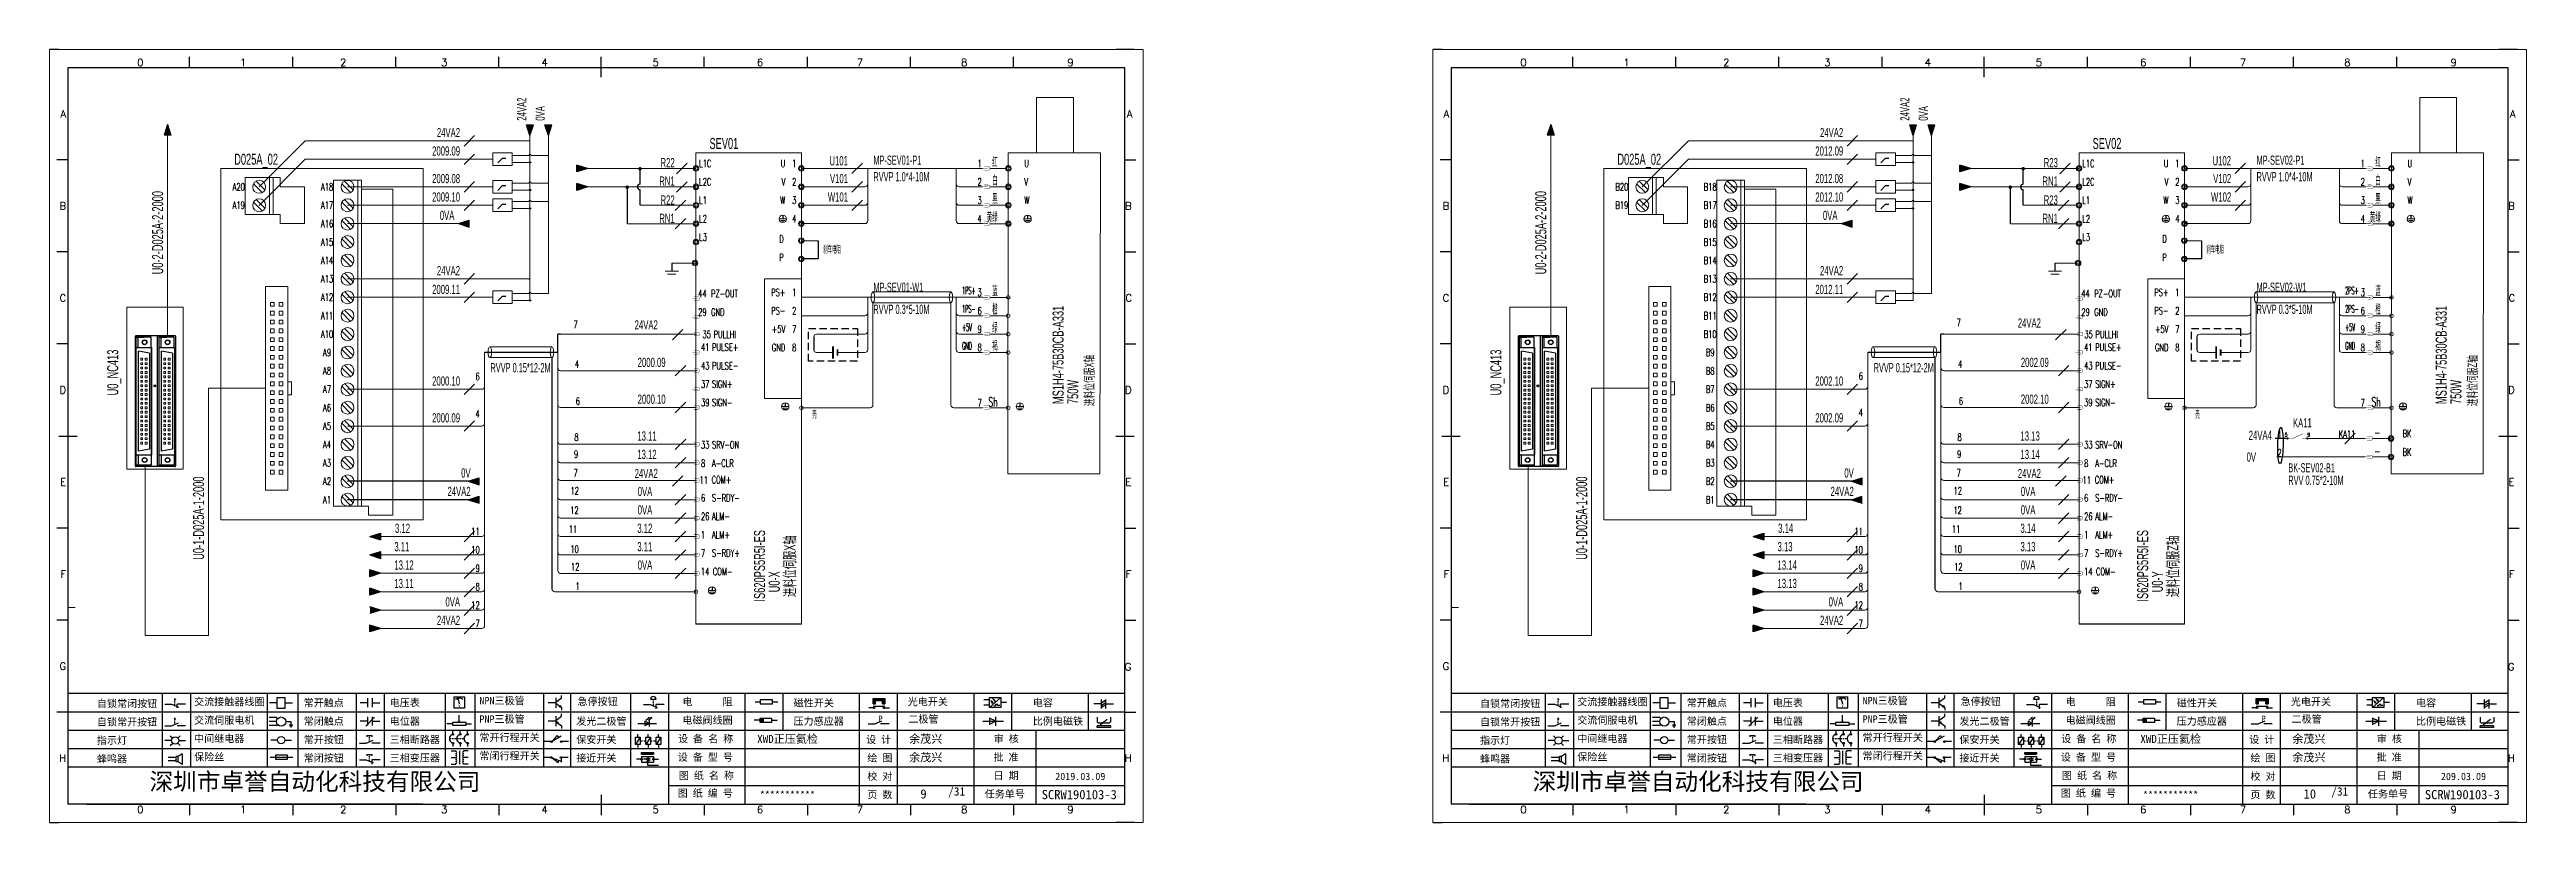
# Model space of a CAD drawing. Header units: millimetres. Extents: x -300 to 54435, y -106 to 60527.
# Drawn here: x 3194 to 3866, y 1900 to 2110 of the extents above; entities that cross this region are included whole.
import ezdxf
from ezdxf.enums import TextEntityAlignment as Align

# ---------------------------------------------------------------- set-up
doc = ezdxf.new("R2010")
doc.units = ezdxf.units.MM
doc.linetypes.add('ACAD_ISO02W100', pattern=[15, 12, -3])
doc.linetypes.add('DASHED', pattern=[0.75, 0.5, -0.25])
for name, color, linetype in [('AE_BOR', 1, 'Continuous'), ('ELEMENT', 7, 'Continuous'), ('SYMS', 7, 'Continuous'), ('Z_OM_GAIKEI', 7, 'Continuous')]:
    doc.layers.add(name, color=color, linetype=linetype)
doc.layers.add('Dimension', color=3, linetype='Continuous', lineweight=13)
doc.styles.get("Standard").update_dxf_attribs({"font": ''})
doc.styles.add('WD', font='romans.shx', dxfattribs={"width": 0.8, "bigfont": 'gbcbig.shx'})
doc.styles.add('样式 8', font='arial.ttf', dxfattribs={"width": 0.6, "height": 2.5})
doc.styles.add('汉字', font='')
doc.styles.get('Standard').set_extended_font_data('SimSun')
doc.styles.get('汉字').set_extended_font_data('新宋体')

msp = doc.modelspace()

# ---------------------------------------------------------------- texts
at = {"lineweight": 0, "style": 'WD', "width": 0.6}
for s, p in [('L1C', (3370.014, 2078.245)), ('1', (3445.61, 2078.253)), ('U', (3458.331, 2078.245)), ('L1C', (3745.586, 2078.245)), ('1', (3821.181, 2078.253)), ('U', (3833.903, 2078.245)), ('L2C', (3370.014, 2073.245)), ('2', (3445.61, 2073.253)), ('V', (3458.331, 2073.245)), ('L2C', (3745.586, 2073.245)), ('2', (3821.181, 2073.253)), ('V', (3833.903, 2073.245)), ('L1', (3370.014, 2068.241)), ('L2', (3370.014, 2063.241)), ('3', (3445.61, 2068.249)), ('4', (3445.61, 2063.245)), ('W', (3458.331, 2068.241)), ('L1', (3745.586, 2068.241)), ('L2', (3745.586, 2063.241)), ('3', (3821.181, 2068.249)), ('4', (3821.181, 2063.245)), ('W', (3833.903, 2068.241)), ('L3', (3370.014, 2058.237)), ('L3', (3745.586, 2058.237)), ('刹车电阻', (3403.695, 2054.749)), ('刹车电阻', (3779.267, 2054.749)), ('44', (3369.764, 2042.879)), ('PZ-OUT', (3373.264, 2042.879)), ('3', (3445.61, 2043.233)), ('44', (3745.336, 2042.879)), ('PZ-OUT', (3748.836, 2042.879)), ('3', (3821.181, 2043.233)), ('29', (3369.764, 2037.879)), ('GND', (3373.264, 2037.879)), ('6', (3445.61, 2038.229)), ('29', (3745.336, 2037.879)), ('GND', (3748.836, 2037.879)), ('6', (3821.181, 2038.229)), ('9', (3445.61, 2033.229)), ('9', (3821.181, 2033.229)), ('41', (3370.514, 2028.304)), ('43', (3370.514, 2023.304)), ('PULSE+', (3373.514, 2028.304)), ('PULSE-', (3373.514, 2023.304)), ('8', (3445.61, 2028.229)), ('41', (3746.086, 2028.304)), ('43', (3746.086, 2023.304)), ('PULSE+', (3749.086, 2028.304)), ('PULSE-', (3749.086, 2023.304)), ('8', (3821.181, 2028.229)), ('37', (3370.514, 2018.304)), ('SIGN+', (3373.514, 2018.304)), ('37', (3746.086, 2018.304)), ('SIGN+', (3749.086, 2018.304)), ('39', (3370.514, 2013.304)), ('SIGN-', (3373.514, 2013.304)), ('7', (3445.61, 2013.229)), ('39', (3746.086, 2013.304)), ('SIGN-', (3749.086, 2013.304)), ('7', (3821.181, 2013.229)), ('33', (3370.514, 2001.816)), ('8', (3370.514, 1996.812)), ('A-CLR ', (3373.514, 1996.812)), ('SRV-ON ', (3373.514, 2001.816)), ('33', (3746.086, 2001.816)), ('8', (3746.086, 1996.812)), ('A-CLR ', (3749.086, 1996.812)), ('SRV-ON ', (3749.086, 2001.816)), ('11', (3370.108, 1992.228)), ('COM+', (3373.403, 1992.338)), ('11', (3745.68, 1992.228)), ('COM+', (3748.975, 1992.338)), ('26', (3370.514, 1982.377)), ('6', (3370.514, 1987.381)), ('ALM- ', (3373.514, 1982.377)), ('S-RDY-', (3373.514, 1987.381)), ('26', (3746.086, 1982.377)), ('6', (3746.086, 1987.381)), ('ALM- ', (3749.086, 1982.377)), ('S-RDY-', (3749.086, 1987.381)), ('1', (3370.514, 1977.389)), ('ALM+', (3373.514, 1977.389)), ('1', (3746.086, 1977.389)), ('ALM+', (3749.086, 1977.389)), ('7', (3370.514, 1972.385)), ('S-RDY+', (3373.514, 1972.385)), ('7', (3746.086, 1972.385)), ('S-RDY+', (3749.086, 1972.385)), ('14', (3370.514, 1967.385)), ('COM-', (3373.726, 1967.385)), ('14', (3746.086, 1967.385)), ('COM-', (3749.298, 1967.385))]:
    msp.add_text(s, height=2, dxfattribs=at).set_placement(p)
for s, height, p in [('U', 2, (3393.406, 2078.245)), ('1', 2, (3396.406, 2078.253)), ('红', 2.5, (3451.075, 2078.245)), ('U', 2, (3768.978, 2078.245)), ('1', 2, (3771.978, 2078.253)), ('红', 2.5, (3826.647, 2078.245)), ('V', 2, (3393.406, 2073.245)), ('2', 2, (3396.406, 2073.253)), ('白', 2.5, (3451.075, 2073.245)), ('V', 2, (3768.978, 2073.245)), ('2', 2, (3771.978, 2073.253)), ('白', 2.5, (3826.647, 2073.245)), ('W', 2, (3393.406, 2068.245)), ('3', 2, (3396.406, 2068.249)), ('4', 2, (3396.406, 2063.245)), ('黄绿', 2.5, (3451.075, 2063.241)), ('黑', 2.5, (3451.075, 2068.241)), ('W', 2, (3768.978, 2068.245)), ('3', 2, (3771.978, 2068.249)), ('4', 2, (3771.978, 2063.245)), ('黄绿', 2.5, (3826.647, 2063.241)), ('黑', 2.5, (3826.647, 2068.241)), ('D', 2, (3392.965, 2057.738)), ('D', 2, (3768.537, 2057.738)), ('P', 2, (3392.965, 2052.738)), ('P', 2, (3768.537, 2052.738)), ('7', 2, (3337.033, 2034.537)), ('7', 2, (3712.605, 2035.051)), ('4', 2, (3337.419, 2023.755)), ('4', 2, (3712.991, 2023.755)), ('6', 2, (3310.435, 2020.369)), ('6', 2, (3686.006, 2020.49)), ('4', 2, (3310.435, 2010.234)), ('6', 2, (3337.644, 2013.687)), ('Sh', 2.5, (3451.075, 2013.225)), ('4', 2, (3686.006, 2010.581)), ('6', 2, (3713.216, 2013.687)), ('Sh', 2.5, (3826.647, 2013.225)), ('8', 2, (3337.271, 2003.913)), ('8', 2, (3712.843, 2003.913)), ('9', 2, (3337.173, 1999.276)), ('9', 2, (3712.744, 1999.276)), ('12', 2, (3337.363, 1989.333)), ('7', 2, (3337.033, 1994.152)), ('12', 2, (3712.935, 1989.333)), ('7', 2, (3712.605, 1994.152)), ('12', 2, (3337.306, 1984.016)), ('12', 2, (3712.878, 1984.016)), ('11', 2, (3310.435, 1978.253)), ('11', 2, (3336.909, 1978.89)), ('11', 2, (3686.006, 1978.253)), ('11', 2, (3712.481, 1978.89)), ('10', 2, (3310.435, 1973.253)), ('10', 2, (3337.343, 1973.449)), ('12', 2, (3337.498, 1968.688)), ('10', 2, (3686.006, 1973.253)), ('10', 2, (3712.914, 1973.449)), ('12', 2, (3713.07, 1968.688)), ('9', 2, (3310.435, 1968.257)), ('8', 2, (3310.435, 1963.257)), ('1', 2, (3337.564, 1963.374)), ('9', 2, (3686.006, 1968.257)), ('8', 2, (3686.006, 1963.257)), ('1', 2, (3713.135, 1963.374)), ('12', 2, (3310.435, 1958.257)), ('12', 2, (3686.006, 1958.257)), ('7', 2, (3310.435, 1953.257)), ('7', 2, (3686.006, 1953.257))]:
    msp.add_text(s, height=height, dxfattribs=at).set_placement(p, align=Align.RIGHT)
for s, p in [('A20', (3245.003, 2072.895)), ('A18', (3268.986, 2072.895)), ('B20', (3620.575, 2072.895)), ('B18', (3644.557, 2072.895)), ('A19', (3245.003, 2067.895)), ('A17', (3268.986, 2067.895)), ('B19', (3620.575, 2067.895)), ('B17', (3644.557, 2067.895)), ('A16', (3268.986, 2062.895)), ('A15', (3268.986, 2057.895)), ('B16', (3644.557, 2062.895)), ('B15', (3644.557, 2057.895)), ('A14', (3268.986, 2052.895)), ('B14', (3644.557, 2052.895)), ('A13', (3268.986, 2047.895)), ('B13', (3644.557, 2047.895)), ('A12', (3268.986, 2042.895)), ('A11', (3268.986, 2037.895)), ('B12', (3644.557, 2042.895)), ('B11', (3644.557, 2037.895)), ('A10', (3268.986, 2032.895)), ('B10', (3644.557, 2032.895)), ('A9', (3268.986, 2027.895)), ('B9', (3644.557, 2027.895)), ('A8', (3268.986, 2022.895)), ('A7', (3268.986, 2017.895)), ('B8', (3644.557, 2022.895)), ('B7', (3644.557, 2017.895)), ('A6', (3268.986, 2012.895)), ('B6', (3644.557, 2012.895)), ('A5', (3268.986, 2007.895)), ('B5', (3644.557, 2007.895)), ('A4', (3268.986, 2002.895)), ('A3', (3268.986, 1997.895)), ('B4', (3644.557, 2002.895)), ('B3', (3644.557, 1997.895)), ('A2', (3268.986, 1992.895)), ('B2', (3644.557, 1992.895)), ('A1', (3268.986, 1987.895)), ('B1', (3644.557, 1987.895))]:
    msp.add_text(s, height=2, dxfattribs=at).set_placement(p, align=Align.MIDDLE)
at = {"color": 6, "lineweight": 0, "style": 'WD', "width": 0.6}
for s, height, p in [('PS+', 2, (3393.406, 2043.229)), ('1', 2, (3396.406, 2043.229)), ('蓝', 2.5, (3451.075, 2043.225)), ('PS+', 2, (3768.978, 2043.229)), ('1', 2, (3771.978, 2043.229)), ('蓝', 2.5, (3826.647, 2043.225)), ('PS-', 2, (3393.406, 2038.229)), ('2', 2, (3396.406, 2038.229)), ('橙', 2.5, (3451.075, 2038.225)), ('PS-', 2, (3768.978, 2038.229)), ('2', 2, (3771.978, 2038.229)), ('橙', 2.5, (3826.647, 2038.225)), ('+5V', 2, (3393.406, 2033.229)), ('7', 2, (3396.406, 2033.229)), ('绿', 2.5, (3451.075, 2033.225)), ('+5V', 2, (3768.978, 2033.229)), ('7', 2, (3771.978, 2033.229)), ('绿', 2.5, (3826.647, 2033.225)), ('GND', 2, (3393.406, 2028.225)), ('8', 2, (3396.406, 2028.225)), ('褐', 2.5, (3451.075, 2028.225)), ('GND', 2, (3768.978, 2028.225)), ('8', 2, (3771.978, 2028.225)), ('褐', 2.5, (3826.647, 2028.225)), ('壳', 2, (3401.909, 2009.943)), ('壳', 2, (3777.481, 2009.943))]:
    msp.add_text(s, height=height, dxfattribs=at).set_placement(p, align=Align.RIGHT)
at = {"color": 6, "lineweight": 0}
for s, height, style, width, p in [('1PS+', 2, 'WD', 0.4, (3441.408, 2043.725)), ('2PS+', 2, 'WD', 0.4, (3816.98, 2043.725)), ('1PS-', 2, 'WD', 0.4, (3441.408, 2038.725)), ('2PS-', 2, 'WD', 0.4, (3816.98, 2038.725)), ('+5V', 2, 'WD', 0.4, (3441.408, 2033.725)), ('+5V', 2, 'WD', 0.4, (3816.98, 2033.725)), ('GND', 2, 'WD', 0.4, (3441.408, 2028.725)), ('GND', 2, 'WD', 0.4, (3816.98, 2028.725)), ('13.11', 2.5, '样式 8', 0.6, (3353.228, 2003.954)), ('13.13', 2.5, '样式 8', 0.6, (3728.8, 2003.954)), ('13.12', 2.5, '样式 8', 0.6, (3353.228, 1998.95)), ('13.14', 2.5, '样式 8', 0.6, (3728.8, 1998.95))]:
    msp.add_text(s, height=height, dxfattribs=dict(at, style=style, width=width)).set_placement(p)
at = {"color": 7, "lineweight": 0, "style": 'WD', "width": 0.6}
for s, p in [('35', (3370.938, 2031.819)), ('PULLHI', (3373.938, 2031.819)), ('35', (3746.165, 2031.819)), ('PULLHI', (3749.165, 2031.819)), ('KA11', (3815.211, 2004.719)), ('BK', (3832.557, 2004.864)), ('BK', (3832.557, 1999.86))]:
    msp.add_text(s, height=2, dxfattribs=at).set_placement(p)
for s, height, p in [('1', 2, (3799.698, 2004.621)), ('-', 2.5, (3826.536, 2004.864)), ('2', 2, (3799.698, 1999.621)), ('-', 2.5, (3826.536, 1999.864))]:
    msp.add_text(s, height=height, dxfattribs=at).set_placement(p, align=Align.RIGHT)
for s, p in [('9', (3430.093, 1906.717)), ('10', (3805.665, 1906.717))]:
    msp.add_text(s, height=2.5).set_placement(p)
at = {"color": 7, "char_height": 2, "attachment_point": 1, "style": '汉字'}
for s, insert in [('{\\fKaiTi_GB2312|b0|i0|c134|p49;自锁常闭按钮}', (3206.485, 1933.52)), ('{\\fKaiTi_GB2312|b0|i0|c134|p49;交流接触器线圈}', (3232.879, 1934.014)), ('{\\fKaiTi_GB2312|b0|i0|c134|p49;常开触点}', (3262.632, 1933.726)), ('{\\fKaiTi_GB2312|b0|i0|c134|p49;电压表}', (3285.992, 1933.736)), ('{\\fKaiTi_GB2312|b0|i0|c134|p49;NPN三极管}', (3310.359, 1934.297)), ('{\\fKaiTi_GB2312|b0|i0|c134|p49;急停按钮}', (3336.98, 1934.084)), ('{\\fKaiTi_GB2312|b0|i0|c134|p49;电      阻}', (3365.487, 1934.012)), ('{\\fKaiTi_GB2312|b0|i0|c134|p49;磁性开关}', (3395.697, 1933.676)), ('{\\fKaiTi_GB2312|b0|i0|c134|p49;光电开关}', (3426.648, 1934.014)), ('{\\fKaiTi_GB2312|b0|i0|c134|p49;电容}', (3460.624, 1933.726)), ('{\\fKaiTi_GB2312|b0|i0|c134|p49;自锁常闭按钮}', (3582.057, 1933.52)), ('{\\fKaiTi_GB2312|b0|i0|c134|p49;交流接触器线圈}', (3608.451, 1934.014)), ('{\\fKaiTi_GB2312|b0|i0|c134|p49;常开触点}', (3638.204, 1933.726)), ('{\\fKaiTi_GB2312|b0|i0|c134|p49;电压表}', (3661.564, 1933.736)), ('{\\fKaiTi_GB2312|b0|i0|c134|p49;NPN三极管}', (3685.93, 1934.297)), ('{\\fKaiTi_GB2312|b0|i0|c134|p49;急停按钮}', (3712.552, 1934.084)), ('{\\fKaiTi_GB2312|b0|i0|c134|p49;电      阻}', (3741.058, 1934.012)), ('{\\fKaiTi_GB2312|b0|i0|c134|p49;磁性开关}', (3771.269, 1933.676)), ('{\\fKaiTi_GB2312|b0|i0|c134|p49;光电开关}', (3802.22, 1934.014)), ('{\\fKaiTi_GB2312|b0|i0|c134|p49;电容}', (3836.196, 1933.726)), ('{\\fKaiTi_GB2312|b0|i0|c134|p49;指示灯}', (3206.485, 1923.52)), ('{\\fKaiTi_GB2312|b0|i0|c134|p49;自锁常开按钮}', (3206.485, 1928.52)), ('{\\fKaiTi_GB2312|b0|i0|c134|p49;交流伺服电机}', (3232.879, 1929.014)), ('{\\fKaiTi_GB2312|b0|i0|c134|p49;中间继电器}', (3232.879, 1924.014)), ('{\\fKaiTi_GB2312|b0|i0|c134|p49;常闭触点}', (3262.632, 1928.726)), ('{\\fKaiTi_GB2312|b0|i0|c134|p49;常开按钮}', (3262.632, 1923.726)), ('{\\fKaiTi_GB2312|b0|i0|c134|p49;三相断路器}', (3285.992, 1923.736)), ('{\\fKaiTi_GB2312|b0|i0|c134|p49;电位器}', (3285.992, 1928.736)), ('{\\fKaiTi_GB2312|b0|i0|c134|p49;PNP三极管}', (3310.359, 1929.297)), ('{\\fKaiTi_GB2312|b0|i0|c134|p49;常开行程开关}', (3310.359, 1924.297)), ('{\\fKaiTi_GB2312|b0|i0|c134|p49;保安开关}', (3336.647, 1923.726)), ('{\\fKaiTi_GB2312|b0|i0|c134|p49;发光二极管}', (3336.647, 1928.726)), ('{\\fKaiTi_GB2312|b0|i0|c134|p0;设 备 名 称}', (3364.279, 1923.961)), ('{\\fKaiTi_GB2312|b0|i0|c134|p49;电磁阀线圈}', (3365.487, 1929.012)), ('{\\fKaiTi_GB2312|b0|i0|c134|p49;压力感应器}', (3395.645, 1928.736)), ('{\\fKaiTi_GB2312|b0|i0|c134|p0;设 计}', (3415.347, 1923.745)), ('{\\fKaiTi_GB2312|b0|i0|c134|p49;二极管}', (3426.83, 1929.297)), ('{\\fKaiTi_GB2312|b0|i0|c134|p0;审 核}', (3450.014, 1923.954)), ('{\\fKaiTi_GB2312|b0|i0|c134|p49;比例电磁铁}', (3460.624, 1928.726)), ('{\\fKaiTi_GB2312|b0|i0|c134|p49;指示灯}', (3582.057, 1923.52)), ('{\\fKaiTi_GB2312|b0|i0|c134|p49;自锁常开按钮}', (3582.057, 1928.52)), ('{\\fKaiTi_GB2312|b0|i0|c134|p49;交流伺服电机}', (3608.451, 1929.014)), ('{\\fKaiTi_GB2312|b0|i0|c134|p49;中间继电器}', (3608.451, 1924.014)), ('{\\fKaiTi_GB2312|b0|i0|c134|p49;常闭触点}', (3638.204, 1928.726)), ('{\\fKaiTi_GB2312|b0|i0|c134|p49;常开按钮}', (3638.204, 1923.726)), ('{\\fKaiTi_GB2312|b0|i0|c134|p49;三相断路器}', (3661.564, 1923.736)), ('{\\fKaiTi_GB2312|b0|i0|c134|p49;电位器}', (3661.564, 1928.736)), ('{\\fKaiTi_GB2312|b0|i0|c134|p49;PNP三极管}', (3685.93, 1929.297)), ('{\\fKaiTi_GB2312|b0|i0|c134|p49;常开行程开关}', (3685.93, 1924.297)), ('{\\fKaiTi_GB2312|b0|i0|c134|p49;保安开关}', (3712.219, 1923.726)), ('{\\fKaiTi_GB2312|b0|i0|c134|p49;发光二极管}', (3712.219, 1928.726)), ('{\\fKaiTi_GB2312|b0|i0|c134|p0;设 备 名 称}', (3739.851, 1923.961)), ('{\\fKaiTi_GB2312|b0|i0|c134|p49;电磁阀线圈}', (3741.058, 1929.012)), ('{\\fKaiTi_GB2312|b0|i0|c134|p49;压力感应器}', (3771.216, 1928.736)), ('{\\fKaiTi_GB2312|b0|i0|c134|p0;设 计}', (3790.918, 1923.745)), ('{\\fKaiTi_GB2312|b0|i0|c134|p49;二极管}', (3802.401, 1929.297)), ('{\\fKaiTi_GB2312|b0|i0|c134|p0;审 核}', (3825.586, 1923.954)), ('{\\fKaiTi_GB2312|b0|i0|c134|p49;比例电磁铁}', (3836.196, 1928.726)), ('{\\fKaiTi_GB2312|b0|i0|c134|p49;蜂鸣器}', (3206.485, 1918.52)), ('{\\fKaiTi_GB2312|b0|i0|c134|p49;保险丝}', (3232.879, 1919.014)), ('{\\fKaiTi_GB2312|b0|i0|c134|p49;常闭按钮}', (3262.632, 1918.726)), ('{\\fKaiTi_GB2312|b0|i0|c134|p49;三相变压器}', (3285.992, 1918.736)), ('{\\fKaiTi_GB2312|b0|i0|c134|p49;常闭行程开关}', (3310.359, 1919.297)), ('{\\fKaiTi_GB2312|b0|i0|c134|p49;接近开关}', (3336.647, 1918.726)), ('{\\fKaiTi_GB2312|b0|i0|c134|p0;设 备 型 号}', (3364.205, 1918.961)), ('{\\fKaiTi_GB2312|b0|i0|c134|p0;绘 图}', (3415.675, 1918.745)), ('{\\fKaiTi_GB2312|b0|i0|c134|p0;批 准}', (3449.944, 1918.954)), ('{\\fKaiTi_GB2312|b0|i0|c134|p49;蜂鸣器}', (3582.057, 1918.52)), ('{\\fKaiTi_GB2312|b0|i0|c134|p49;保险丝}', (3608.451, 1919.014)), ('{\\fKaiTi_GB2312|b0|i0|c134|p49;常闭按钮}', (3638.204, 1918.726)), ('{\\fKaiTi_GB2312|b0|i0|c134|p49;三相变压器}', (3661.564, 1918.736)), ('{\\fKaiTi_GB2312|b0|i0|c134|p49;常闭行程开关}', (3685.93, 1919.297)), ('{\\fKaiTi_GB2312|b0|i0|c134|p49;接近开关}', (3712.219, 1918.726)), ('{\\fKaiTi_GB2312|b0|i0|c134|p0;设 备 型 号}', (3739.777, 1918.961)), ('{\\fKaiTi_GB2312|b0|i0|c134|p0;绘 图}', (3791.247, 1918.745)), ('{\\fKaiTi_GB2312|b0|i0|c134|p0;批 准}', (3825.516, 1918.954)), ('{\\fKaiTi_GB2312|b0|i0|c134|p0;图 纸 名 称}', (3364.489, 1913.961)), ('{\\fKaiTi_GB2312|b0|i0|c134|p0;校 对}', (3415.675, 1913.745)), ('{\\fKaiTi_GB2312|b0|i0|c134|p0;日 期}', (3449.944, 1913.954)), ('{\\fKaiTi_GB2312|b0|i0|c134|p0;图 纸 名 称}', (3740.061, 1913.961)), ('{\\fKaiTi_GB2312|b0|i0|c134|p0;校 对}', (3791.247, 1913.745)), ('{\\fKaiTi_GB2312|b0|i0|c134|p0;日 期}', (3825.516, 1913.954)), ('{\\fKaiTi_GB2312|b0|i0|c134|p0;图 纸 编 号}', (3364.191, 1909.177)), ('{\\fKaiTi_GB2312|b0|i0|c134|p0;页 数}', (3415.675, 1908.745)), ('{\\fKaiTi_GB2312|b0|i0|c134|p0;任务单号}', (3447.568, 1908.954)), ('{\\fKaiTi_GB2312|b0|i0|c134|p0;图 纸 编 号}', (3739.762, 1909.177)), ('{\\fKaiTi_GB2312|b0|i0|c134|p0;页 数}', (3791.247, 1908.745)), ('{\\fKaiTi_GB2312|b0|i0|c134|p0;任务单号}', (3823.14, 1908.954))]:
    msp.add_mtext(s, dxfattribs=dict(at, insert=insert))
at = {"color": 7}
for s, insert, char_height, width, attachment_point in [('{\\fKaiTi_GB2312|b0|i0|c134|p49;XWD\\fNSimSun|b0|i0|c134|p49;正}压氦检', (3385.772, 1924.004), 2.2, 26.57668, 1), ('余茂兴', (3427.058, 1924.004), 2.2, 15.31746, 1), ('{\\fKaiTi_GB2312|b0|i0|c134|p49;XWD\\fNSimSun|b0|i0|c134|p49;正}压氦检', (3761.344, 1924.004), 2.2, 26.57668, 1), ('余茂兴', (3802.63, 1924.004), 2.2, 15.31746, 1), ('余茂兴', (3427.058, 1919.004), 2.2, 15.31746, 1), ('余茂兴', (3802.63, 1919.004), 2.2, 15.31746, 1), ('{\\fKaiTi_GB2312|b0|i0|c134|p49;2019.03.09}', (3473.52, 1912.705), 2, 24.21725, 5), ('{\\fKaiTi_GB2312|b0|i0|c134|p49;209.03.09}', (3849.092, 1912.705), 2, 24.21725, 5)]:
    msp.add_mtext(s, dxfattribs=dict(at, insert=insert, char_height=char_height, width=width, attachment_point=attachment_point))
at = {"color": 7, "lineweight": -2}
for s, insert, char_height, width, attachment_point in [('深圳市卓誉自动化科技有限公司', (3220.762, 1913.676), 4.70644, 96.11383, 1), ('深圳市卓誉自动化科技有限公司', (3596.334, 1913.676), 4.70644, 96.11383, 1), ('{\\C256;***********}', (3393.987, 1907.705), 2, 31.04816, 5), ('{\\C256;***********}', (3769.558, 1907.705), 2, 31.04816, 5)]:
    msp.add_mtext(s, dxfattribs=dict(at, insert=insert, char_height=char_height, width=width, attachment_point=attachment_point))
at = {"color": 7, "linetype": 'ByBlock', "lineweight": -2, "char_height": 4.26888, "width": 20.81025, "attachment_point": 5}
for insert in [(3436.262, 1908.366), (3811.834, 1908.366)]:
    msp.add_mtext('  {\\H0.53119x; /31}', dxfattribs=dict(at, insert=insert))
at = {"char_height": 2.5, "attachment_point": 1}
for insert in [(3463.032, 1909.039), (3838.604, 1909.039)]:
    msp.add_mtext_dynamic_manual_height_columns('SCRW190103-3', width=16.39674, gutter_width=12.5, heights=[0], dxfattribs=dict(at, insert=insert))
at = {"layer": 'AE_BOR', "color": 7, "style": 'WD'}
for s, p in [('0', (3218.295, 2105.705)), ('1', (3246.221, 2105.705)), ('2', (3273.371, 2105.705)), ('3', (3300.771, 2105.705)), ('4', (3328.071, 2105.705)), ('5', (3358.22, 2105.705)), ('6', (3386.565, 2105.705)), ('7', (3413.663, 2105.705)), ('8', (3441.993, 2105.705)), ('9', (3470.857, 2105.705)), ('0', (3593.867, 2105.705)), ('1', (3621.793, 2105.705)), ('2', (3648.942, 2105.705)), ('3', (3676.342, 2105.705)), ('4', (3703.643, 2105.705)), ('5', (3733.792, 2105.705)), ('6', (3762.137, 2105.705)), ('7', (3789.235, 2105.705)), ('8', (3817.565, 2105.705)), ('9', (3846.429, 2105.705)), ('0', (3218.295, 1902.705)), ('1', (3246.221, 1902.705)), ('2', (3273.371, 1902.705)), ('3', (3300.771, 1902.705)), ('4', (3328.071, 1902.705)), ('5', (3358.22, 1902.705)), ('6', (3386.565, 1902.705)), ('7', (3413.663, 1902.705)), ('8', (3441.993, 1902.705)), ('9', (3470.857, 1902.705)), ('0', (3593.867, 1902.705)), ('1', (3621.793, 1902.705)), ('2', (3648.942, 1902.705)), ('3', (3676.342, 1902.705)), ('4', (3703.643, 1902.705)), ('5', (3733.792, 1902.705)), ('6', (3762.137, 1902.705)), ('7', (3789.235, 1902.705)), ('8', (3817.565, 1902.705)), ('9', (3846.429, 1902.705))]:
    msp.add_text(s, height=2, dxfattribs=at).set_placement(p, align=Align.CENTER)
for s, p in [('A', (3198.129, 2092.705)), ('A', (3487.653, 2092.705)), ('A', (3573.701, 2092.705)), ('A', (3863.224, 2092.705)), ('B', (3198.129, 2067.705)), ('B', (3487.462, 2067.705)), ('B', (3573.701, 2067.705)), ('B', (3863.034, 2067.705)), ('C', (3198.129, 2042.705)), ('C', (3487.557, 2042.705)), ('C', (3573.701, 2042.705)), ('C', (3863.129, 2042.705)), ('D', (3198.129, 2017.705)), ('D', (3487.462, 2017.705)), ('D', (3573.701, 2017.705)), ('D', (3863.034, 2017.705)), ('E', (3198.129, 1992.705)), ('E', (3487.367, 1992.705)), ('E', (3573.701, 1992.705)), ('E', (3862.939, 1992.705)), ('F', (3198.129, 1967.705)), ('F', (3487.367, 1967.705)), ('F', (3487.367, 1967.705)), ('F', (3573.701, 1967.705)), ('F', (3862.939, 1967.705)), ('F', (3862.939, 1967.705)), ('G', (3198.129, 1942.705)), ('G', (3487.367, 1942.486)), ('G', (3573.701, 1942.705)), ('G', (3862.939, 1942.486)), ('H', (3198.129, 1917.705)), ('H', (3487.462, 1917.705)), ('H', (3573.701, 1917.705)), ('H', (3863.034, 1917.705))]:
    msp.add_text(s, height=2, dxfattribs=at).set_placement(p, align=Align.MIDDLE_RIGHT)
at = {"layer": 'Dimension', "lineweight": 0, "style": '样式 8', "width": 0.6}
for s, height, p in [('24VA2', 2.5, (3323.096, 2090.863)), ('0VA', 2.5, (3328.096, 2090.863)), ('24VA2', 2.5, (3698.667, 2090.863)), ('0VA', 2.5, (3703.667, 2090.863)), ('U0-2-D025A-2-2000', 3, (3224.466, 2049.115)), ('U0-2-D025A-2-2000', 3, (3600.038, 2049.115)), ('U0_NC413', 3, (3212.286, 2016.227)), ('U0_NC413', 3, (3587.857, 2016.227)), ('750W', 3, (3472.981, 2013.886)), ('750W', 3, (3848.552, 2013.886)), ('U0-1-D025A-1-2000', 3, (3235.578, 1971.561)), ('U0-1-D025A-1-2000', 3, (3611.15, 1971.561)), ('进料位伺服X轴', 3, (3396.106, 1961.431)), ('进料位伺服Z轴', 3, (3771.677, 1961.431)), ('U0-X', 3, (3391.909, 1962.724)), ('U0-Y', 3, (3767.48, 1962.724))]:
    msp.add_text(s, height=height, rotation=90, dxfattribs=at).set_placement(p)
for s, p in [('24VA2', (3305.098, 2086.395)), ('24VA2', (3680.67, 2086.395)), ('R22', (3363.381, 2078.217)), ('U101', (3410.402, 2078.734)), ('R23', (3738.953, 2078.217)), ('U102', (3785.974, 2078.734)), ('RN1', (3363.381, 2073.217)), ('V101', (3410.444, 2073.895)), ('RN1', (3738.953, 2073.217)), ('V102', (3786.015, 2073.895)), ('0VA', (3303.552, 2063.895)), ('RN1', (3363.381, 2063.08)), ('R22', (3363.381, 2068.08)), ('W101', (3410.444, 2068.895)), ('0VA', (3679.124, 2063.895)), ('RN1', (3738.953, 2063.08)), ('R23', (3738.953, 2068.08)), ('W102', (3786.015, 2068.895)), ('2000.10', (3305.098, 2018.895)), ('2002.10', (3680.67, 2018.895)), ('2000.09', (3305.098, 2008.895)), ('2002.09', (3680.67, 2008.895)), ('24VA2', (3307.964, 1988.895)), ('0V', (3307.964, 1993.895)), ('24VA2', (3683.535, 1988.895)), ('0V', (3683.535, 1993.895))]:
    msp.add_text(s, height=2.5, dxfattribs=at).set_placement(p, align=Align.RIGHT)
for s, height, p in [('SEV01', 3, (3372.82, 2083.178)), ('SEV02', 3, (3748.392, 2083.178)), ('D025A_02', 3, (3243.774, 2078.895)), ('D025A_02', 3, (3619.346, 2078.895)), ('24VA2', 2.5, (3352.502, 2034.145)), ('24VA2', 2.5, (3728.074, 2034.659)), ('24VA2', 2.5, (3352.502, 1993.76)), ('24VA2', 2.5, (3728.074, 1993.76))]:
    msp.add_text(s, height=height, dxfattribs=at).set_placement(p)
at = {"layer": 'Dimension', "color": 6, "lineweight": 0, "style": '样式 8', "width": 0.6}
for s, p in [('2009.09', (3305.098, 2081.395)), ('2012.09', (3680.67, 2081.395)), ('2009.08', (3305.098, 2073.895)), ('2012.08', (3680.67, 2073.895)), ('2009.10', (3305.098, 2068.895)), ('2012.10', (3680.67, 2068.895)), ('2009.11', (3305.098, 2043.774)), ('2012.11', (3680.67, 2043.774))]:
    msp.add_text(s, height=2.5, dxfattribs=at).set_placement(p, align=Align.RIGHT)
at = {"layer": 'Dimension', "color": 3, "lineweight": 0, "style": '样式 8'}
for s, width, p in [('MP-SEV01-P1', 0.5, (3417.334, 2078.895)), ('MP-SEV02-P1', 0.5, (3792.906, 2078.895)), ('MP-SEV01-W1', 0.5, (3417.334, 2044.379)), ('MP-SEV02-W1', 0.5, (3792.906, 2044.379)), ('0VA', 0.6, (3353.334, 1988.887)), ('0VA', 0.6, (3728.906, 1988.887)), ('0VA', 0.6, (3353.334, 1983.883)), ('0VA', 0.6, (3728.906, 1983.883)), ('3.12', 0.6, (3287.436, 1978.895)), ('3.14', 0.6, (3663.007, 1978.895)), ('3.11', 0.6, (3287.262, 1973.895)), ('13.12', 0.6, (3287.262, 1968.899)), ('0VA', 0.6, (3353.334, 1968.891)), ('3.13', 0.6, (3662.834, 1973.895)), ('13.14', 0.6, (3662.834, 1968.899)), ('0VA', 0.6, (3728.906, 1968.891)), ('13.11', 0.6, (3287.262, 1963.899)), ('13.13', 0.6, (3662.834, 1963.899))]:
    msp.add_text(s, height=2.5, dxfattribs=dict(at, width=width)).set_placement(p)
at = {"layer": 'Dimension', "color": 1, "lineweight": 0, "style": '样式 8', "width": 0.5}
for s, p in [('RVVP 1.0*4-10M', (3417.334, 2076.895)), ('RVVP 1.0*4-10M', (3792.906, 2076.895)), ('RVVP 0.3*5-10M', (3417.334, 2040.879)), ('RVVP 0.3*5-10M', (3792.906, 2040.879)), ('RVVP 0.15*12-2M', (3313.36, 2025.01)), ('RVVP 0.15*12-2M', (3688.931, 2025.01))]:
    msp.add_text(s, height=2.5, dxfattribs=at).set_placement(p, align=Align.TOP_LEFT)
at = {"layer": 'Dimension', "color": 3, "lineweight": 0, "style": '样式 8', "width": 0.6}
for s, p in [('24VA2', (3305.098, 2048.891)), ('24VA2', (3680.67, 2048.891)), ('0VA', (3305.098, 1958.899)), ('0VA', (3680.67, 1958.899)), ('24VA2', (3305.098, 1953.899)), ('24VA2', (3680.67, 1953.899))]:
    msp.add_text(s, height=2.5, dxfattribs=at).set_placement(p, align=Align.RIGHT)
at = {"layer": 'Dimension', "color": 6, "lineweight": 0, "style": '样式 8', "width": 0.6}
for s, p in [('MS1H4-75B30CB-A331', (3468.981, 2013.886)), ('MS1H4-75B30CB-A331', (3844.552, 2013.886)), ('IS620PS5R5I-ES', (3387.909, 1960.224)), ('IS620PS5R5I-ES', (3763.48, 1960.224))]:
    msp.add_text(s, height=3, rotation=90, dxfattribs=at).set_placement(p)
for s, p in [('2000.09', (3353.334, 2023.954)), ('2002.09', (3728.906, 2023.954)), ('2000.10', (3353.334, 2013.954)), ('2002.10', (3728.906, 2013.954)), ('3.12', (3353.228, 1978.895)), ('3.14', (3728.8, 1978.895)), ('3.11', (3353.228, 1973.891)), ('3.13', (3728.8, 1973.891))]:
    msp.add_text(s, height=2.5, dxfattribs=at).set_placement(p)
at = {"layer": 'Dimension', "color": 3, "lineweight": 0, "style": '样式 8', "width": 0.6}
for s, p in [('进料位伺服X轴', (3477.178, 2013.294)), ('进料位伺服Z轴', (3852.749, 2013.294))]:
    msp.add_text(s, height=2.5, rotation=90, dxfattribs=at).set_placement(p)
at = {"layer": 'Dimension', "color": 7, "lineweight": 0, "style": '样式 8'}
for s, width, p in [('24VA4', 0.6, (3790.78, 2004.16)), ('KA11', 0.6, (3802.794, 2007.527)), ('0V', 0.6, (3790.207, 1998.224)), ('BK-SEV02-B1', 0.5, (3801.536, 1995.319))]:
    msp.add_text(s, height=2.5, dxfattribs=dict(at, width=width)).set_placement(p)
at = {"layer": 'Dimension', "color": 7, "lineweight": 0, "style": '样式 8', "width": 0.5}
msp.add_text('RVV 0.75*2-10M', height=2.5, dxfattribs=at).set_placement((3801.536, 1994.421), align=Align.TOP_LEFT)

# ---------------------------------------------------------------- blocks, each defined once
blk = doc.blocks.new('WDDOT')
blk.add_hatch(color=256).paths.add_polyline_path([(0.5, 0, 1), (-0.5, 0, 1)])
blk.add_circle((0, 0), 0.5)
blk = doc.blocks.new('磁性开关')
at = {"linetype": 'ByBlock'}
h = blk.add_hatch(dxfattribs=at)
h.set_pattern_fill('ANSI31', color=256, scale=0.1, style=0)
h.paths.add_polyline_path([(-1910.88, -776.69), (-1910.88, -775.29), (-1907.69, -775.29), (-1907.69, -776.69), (-1908.31, -776.69), (-1908.31, -775.79), (-1910.25, -775.79), (-1910.25, -776.69)])
for p, q in [((-1910.91, -777.81), (-1912.09, -777.81)), ((-1910.88, -776.69), (-1910.88, -775.29)), ((-1910.88, -775.29), (-1907.69, -775.29)), ((-1910.88, -776.69), (-1910.25, -776.69)), ((-1910.88, -777.39), (-1907.69, -777.39)), ((-1910.25, -776.69), (-1910.25, -775.79)), ((-1910.25, -775.79), (-1908.31, -775.79)), ((-1908.31, -776.69), (-1908.31, -775.79)), ((-1908.31, -776.69), (-1907.69, -776.69)), ((-1907.69, -775.29), (-1907.69, -776.69)), ((-1907.66, -777.81), (-1906.48, -777.81))]:
    blk.add_line(p, q, dxfattribs=at)
for centre in [(-1910.68, -777.81), (-1907.88, -777.81)]:
    blk.add_circle(centre, 0.225, dxfattribs=at)
blk = doc.blocks.new('*U4')
at = {"linetype": 'ByBlock'}
for p, q in [((-1911.92, -782.07), (-1910.06, -782.07)), ((-1910.06, -782.07), (-1908.18, -782.88)), ((-1909.23, -780.45), (-1909.23, -780.67)), ((-1909.23, -780.45), (-1908.92, -780.84)), ((-1909.23, -780.84), (-1909.23, -781.05)), ((-1909.23, -781.23), (-1909.23, -781.44)), ((-1909.23, -781.61), (-1909.23, -781.83)), ((-1909.23, -782), (-1909.23, -782.21)), ((-1909.23, -782.38), (-1909.23, -782.43)), ((-1908.52, -783.07), (-1908.52, -782.07)), ((-1906.25, -782.07), (-1908.52, -782.07))]:
    blk.add_line(p, q, dxfattribs=at)
blk = doc.blocks.new('*U6')
at = {"linetype": 'ByBlock'}
for p, q in [((-1911.92, -792.89), (-1910.06, -792.89)), ((-1910.06, -792.89), (-1908.18, -792.08)), ((-1908.88, -791.17), (-1909.23, -790.71)), ((-1909.23, -790.71), (-1909.23, -790.92)), ((-1909.23, -791.09), (-1909.23, -791.31)), ((-1909.23, -791.48), (-1909.23, -791.69)), ((-1909.23, -791.86), (-1909.23, -792.08)), ((-1909.23, -792.25), (-1909.23, -792.47)), ((-1906.25, -792.89), (-1908.52, -792.89))]:
    blk.add_line(p, q, dxfattribs=at)
blk = doc.blocks.new('蜂鸣器')
at = {"linetype": 'ByBlock'}
for p, q in [((-1908.8, -796.48), (-1911.01, -796.48)), ((-1908.8, -797.46), (-1911.01, -797.46)), ((-1908.25, -796.26), (-1908.8, -796.26)), ((-1908.8, -797.68), (-1908.8, -796.26)), ((-1908.25, -797.68), (-1908.8, -797.68)), ((-1907.17, -795.53), (-1908.25, -796.26)), ((-1908.25, -797.68), (-1908.25, -796.26)), ((-1907.17, -798.41), (-1908.25, -797.68)), ((-1907.17, -795.53), (-1907.17, -798.41))]:
    blk.add_line(p, q, dxfattribs=at)
blk = doc.blocks.new('指示灯')
at = {"linetype": 'ByBlock'}
for p, q in [((-1854.25, -776.92), (-1856.06, -776.92)), ((-1854.62, -775.59), (-1853.97, -776.23)), ((-1854.62, -778.25), (-1853.97, -777.61)), ((-1851.9, -775.59), (-1852.54, -776.23)), ((-1851.9, -778.25), (-1852.54, -777.61)), ((-1852.26, -776.92), (-1850.45, -776.92))]:
    blk.add_line(p, q, dxfattribs=at)
blk.add_circle((-1853.26, -776.92), 0.992, dxfattribs=at)
blk = doc.blocks.new('光电开关')
at = {"linetype": 'ByBlock'}
h = blk.add_hatch(dxfattribs=at)
h.set_pattern_fill('ANSI31', color=256, scale=0.01, style=0)
h.set_pattern_definition([(45, (0.172267, 0), (-0.0224506403, 0.0224506403), [])])
h.paths.add_polyline_path([(-1882.44, -776.34), (-1882.5, -775.91), (-1882.68, -776.07)])
h.paths.add_polyline_path([(-1882.86, -776.23), (-1882.44, -776.34), (-1882.68, -776.07)])
h.paths.add_polyline_path([(-1883.05, -776.88), (-1883.11, -776.45), (-1883.29, -776.61)])
h.paths.add_polyline_path([(-1883.47, -776.77), (-1883.05, -776.88), (-1883.29, -776.61)])
for p, q in [((-1884.01, -775.96), (-1885.56, -775.96)), ((-1884.01, -777.39), (-1885.56, -777.39)), ((-1880.91, -775.3), (-1884.01, -778.05)), ((-1883.75, -776.09), (-1883.05, -776.88)), ((-1883.11, -776.45), (-1883.47, -776.77)), ((-1883.05, -776.88), (-1883.47, -776.77)), ((-1883.14, -775.55), (-1882.44, -776.34)), ((-1883.05, -776.88), (-1883.11, -776.45)), ((-1882.5, -775.91), (-1882.86, -776.23)), ((-1882.44, -776.34), (-1882.86, -776.23)), ((-1882.78, -777.47), (-1882.23, -777.47)), ((-1882.44, -776.34), (-1882.5, -775.91)), ((-1882.23, -777.47), (-1882.23, -777.14)), ((-1882.23, -777.14), (-1881.78, -777.14)), ((-1881.78, -777.47), (-1881.78, -777.14)), ((-1881.23, -777.47), (-1881.78, -777.47)), ((-1879.37, -776.67), (-1880.91, -776.67))]:
    blk.add_line(p, q, dxfattribs=at)
blk.add_lwpolyline([(-1884.01, -775.3), (-1880.91, -775.3), (-1880.91, -778.05), (-1884.01, -778.05)], close=True, dxfattribs=at)
blk = doc.blocks.new('交流接触器线圈')
at = {"linetype": 'ByBlock'}
for p, q in [((-1880.82, -781.77), (-1882.87, -781.77)), ((-1878.72, -781.77), (-1876.67, -781.77))]:
    blk.add_line(p, q, dxfattribs=at)
blk.add_lwpolyline([(-1880.82, -780.28), (-1878.72, -780.28), (-1878.72, -783.26), (-1880.82, -783.26)], close=True, dxfattribs=at)
blk = doc.blocks.new('交流伺服电机')
at = {"linetype": 'ByBlock'}
for p, q in [((-1880.97, -785.75), (-1882.94, -785.75)), ((-1880.97, -786.85), (-1882.94, -786.85)), ((-1880.97, -785.75), (-1880.65, -786.03)), ((-1878.49, -786.85), (-1877.07, -786.85)), ((-1877.07, -786.85), (-1877.07, -787.72)), ((-1880.97, -787.94), (-1882.94, -787.94)), ((-1880.97, -787.94), (-1880.65, -787.67)), ((-1877.54, -787.72), (-1876.59, -787.72)), ((-1877.38, -788.01), (-1876.75, -788.01)), ((-1877.23, -788.29), (-1876.9, -788.29))]:
    blk.add_line(p, q, dxfattribs=at)
blk.add_circle((-1879.73, -786.85), 1.24, dxfattribs=at)
blk = doc.blocks.new('中间继电器')
at = {"linetype": 'ByBlock'}
for p, q in [((-1880.72, -791.92), (-1882.54, -791.92)), ((-1878.74, -791.92), (-1876.92, -791.92))]:
    blk.add_line(p, q, dxfattribs=at)
blk.add_circle((-1879.73, -791.92), 0.992, dxfattribs=at)
blk = doc.blocks.new('保险丝')
at = {"linetype": 'ByBlock'}
blk.add_line((-1882.72, -796.49), (-1876.55, -796.49), dxfattribs=at)
blk.add_lwpolyline([(-1881.2, -795.86), (-1878.06, -795.86), (-1878.06, -797.12), (-1881.2, -797.12)], close=True, dxfattribs=at)
blk = doc.blocks.new('常开按钮')
at = {"linetype": 'ByBlock'}
for p, q in [((-1909.9, -785.68), (-1908.56, -785.68)), ((-1909.9, -785.68), (-1909.9, -786.07)), ((-1909.23, -785.68), (-1909.23, -785.89)), ((-1909.23, -786.06), (-1909.23, -786.28)), ((-1909.23, -786.45), (-1909.23, -786.67)), ((-1909.23, -786.84), (-1909.23, -787.05)), ((-1908.56, -785.68), (-1908.56, -786.07)), ((-1911.92, -787.73), (-1910.06, -787.73)), ((-1910.06, -787.73), (-1908.18, -786.93)), ((-1909.23, -787.22), (-1909.23, -787.38)), ((-1906.25, -787.73), (-1908.52, -787.73))]:
    blk.add_line(p, q, dxfattribs=at)
blk = doc.blocks.new('常开触点')
at = {"linetype": 'ByBlock'}
for p, q in [((-1853.82, -781.77), (-1855.88, -781.77)), ((-1853.82, -782.99), (-1853.82, -780.56)), ((-1852.6, -782.99), (-1852.6, -780.56)), ((-1852.6, -781.77), (-1850.55, -781.77))]:
    blk.add_line(p, q, dxfattribs=at)
blk = doc.blocks.new('常闭触点')
at = {"linetype": 'ByBlock'}
for p, q in [((-1853.82, -786.77), (-1855.88, -786.77)), ((-1852.01, -785.66), (-1854.43, -788.1)), ((-1853.82, -787.99), (-1853.82, -785.56)), ((-1852.6, -787.99), (-1852.6, -785.56)), ((-1852.6, -786.77), (-1850.55, -786.77))]:
    blk.add_line(p, q, dxfattribs=at)
blk = doc.blocks.new('常闭按钮')
at = {"linetype": 'ByBlock'}
for p, q in [((-1856.13, -792.28), (-1854.28, -792.28)), ((-1854.28, -792.28), (-1852.4, -793.09)), ((-1854.11, -790.83), (-1852.77, -790.83)), ((-1854.11, -790.83), (-1854.11, -791.22)), ((-1853.44, -790.83), (-1853.44, -791.04)), ((-1853.44, -791.21), (-1853.44, -791.43)), ((-1853.44, -791.6), (-1853.44, -791.82)), ((-1853.44, -791.99), (-1853.44, -792.2)), ((-1853.44, -792.37), (-1853.44, -792.53)), ((-1852.77, -790.83), (-1852.77, -791.22)), ((-1850.47, -792.28), (-1852.73, -792.28)), ((-1852.73, -792.28), (-1852.73, -793.43))]:
    blk.add_line(p, q, dxfattribs=at)
blk = doc.blocks.new('电磁阀线圈')
at = {"linetype": 'ByBlock'}
for p, q in [((-1854.61, -796.54), (-1856.17, -796.54)), ((-1854.61, -795.92), (-1853.75, -797.16)), ((-1853.75, -795.92), (-1854.61, -797.16)), ((-1853.75, -795.92), (-1853.75, -797.16)), ((-1851.53, -796.54), (-1849.97, -796.54))]:
    blk.add_line(p, q, dxfattribs=at)
blk.add_lwpolyline([(-1854.61, -795.92), (-1851.53, -795.92), (-1851.53, -797.16), (-1854.61, -797.16)], close=True, dxfattribs=at)
blk = doc.blocks.new('电压表')
at = {"linetype": 'ByBlock'}
for p, q in [((-1814.84, -780.75), (-1814.91, -781.13)), ((-1814.6, -781.05), (-1814.91, -781.13)), ((-1814.84, -780.75), (-1814.46, -782.26)), ((-1814.84, -780.75), (-1814.6, -781.05))]:
    blk.add_line(p, q, dxfattribs=at)
blk.add_lwpolyline([(-1815.84, -780.34), (-1813.07, -780.34), (-1813.07, -783.49), (-1815.84, -783.49)], close=True, dxfattribs=at)
blk.add_arc((-1814.46, -782.26), 1.56, 46.83135, 133.16865, dxfattribs=at)
at = {"linetype": 'ByBlock', "insert": (-1814.7, -782.39), "char_height": 0.75, "width": 0.6768, "attachment_point": 1}
blk.add_mtext('V', dxfattribs=at)
blk = doc.blocks.new('电位器')
at = {"linetype": 'ByBlock'}
for p, q in [((-1814.45, -787.3), (-1814.45, -785.39)), ((-1816.21, -787.75), (-1817.79, -787.75)), ((-1814.45, -787.3), (-1814.62, -786.96)), ((-1814.62, -786.96), (-1814.27, -786.96)), ((-1814.45, -787.3), (-1814.27, -786.96)), ((-1812.68, -787.75), (-1811.1, -787.75))]:
    blk.add_line(p, q, dxfattribs=at)
blk.add_lwpolyline([(-1816.21, -787.3), (-1812.68, -787.3), (-1812.68, -788.2), (-1816.21, -788.2)], close=True, dxfattribs=at)
blk = doc.blocks.new('三相断路器')
at = {"linetype": 'ByBlock'}
for p, q in [((-1817.14, -791.74), (-1816.72, -791.74)), ((-1816.45, -791.74), (-1816.03, -791.74)), ((-1816.17, -790.33), (-1816.17, -789.7)), ((-1816.17, -793.19), (-1816.17, -793.83)), ((-1815.76, -791.74), (-1815.34, -791.74)), ((-1815.07, -791.74), (-1814.65, -791.74)), ((-1814.38, -791.74), (-1813.96, -791.74)), ((-1814.17, -790.33), (-1814.17, -789.7)), ((-1814.17, -793.19), (-1814.17, -793.83)), ((-1813.69, -791.74), (-1813.27, -791.74)), ((-1812.18, -790.33), (-1812.18, -789.7)), ((-1812.18, -793.19), (-1812.18, -793.83))]:
    blk.add_line(p, q, dxfattribs=at)
for centre in [(-1816.17, -790.55), (-1816.17, -792.98), (-1814.17, -790.55), (-1814.17, -792.98), (-1812.18, -790.55), (-1812.18, -792.98)]:
    blk.add_circle(centre, 0.219, dxfattribs=at)
for centre in [(-1815.81, -791.74), (-1813.82, -791.74), (-1811.83, -791.74)]:
    blk.add_arc(centre, 1.32, 115.57905, 244.42095, dxfattribs=at)
blk = doc.blocks.new('三相变压器')
at = {"linetype": 'ByBlock'}
for p, q in [((-1816.69, -795.03), (-1815.37, -795.03)), ((-1816.69, -796.87), (-1815.37, -796.87)), ((-1816.69, -798.71), (-1815.37, -798.71)), ((-1815.37, -795.03), (-1815.37, -795.24)), ((-1815.37, -798.71), (-1815.37, -798.5)), ((-1814.34, -798.7), (-1814.34, -795.04)), ((-1812, -795.03), (-1813.32, -795.03)), ((-1813.32, -795.03), (-1813.32, -795.24)), ((-1812, -796.87), (-1813.32, -796.87)), ((-1813.32, -798.71), (-1813.32, -798.5)), ((-1812, -798.71), (-1813.32, -798.71))]:
    blk.add_line(p, q, dxfattribs=at)
for centre, start, end in [((-1815.37, -795.51), 270, 90), ((-1815.37, -796.06), 270, 90), ((-1815.37, -796.6), 270, 90), ((-1815.37, -797.14), 270, 90), ((-1815.37, -797.68), 270, 90), ((-1815.37, -798.23), 270, 90), ((-1813.32, -795.51), 90, 270), ((-1813.32, -796.06), 90, 270), ((-1813.32, -796.6), 90, 270), ((-1813.32, -797.14), 90, 270), ((-1813.32, -797.68), 90, 270), ((-1813.32, -798.23), 90, 270)]:
    blk.add_arc(centre, 0.271, start, end, dxfattribs=at)
blk = doc.blocks.new('压力感应器')
at = {"linetype": 'ByBlock'}
for p, q in [((-1817.44, -777.73), (-1815.59, -777.73)), ((-1815.59, -777.73), (-1813.71, -776.93)), ((-1811.78, -777.73), (-1814.05, -777.73))]:
    blk.add_line(p, q, dxfattribs=at)
at = {"linetype": 'ByBlock', "insert": (-1814.65, -775.48), "char_height": 1.68, "width": 1.2242, "attachment_point": 1}
blk.add_mtext('{\\fNSimSun|b0|i0|c134|p49;P}', dxfattribs=at)
blk = doc.blocks.new('二极管')
at = {"linetype": 'ByBlock'}
for p, q in [((-1787.52, -776.77), (-1781.92, -776.77)), ((-1783.97, -776.77), (-1785.69, -775.9)), ((-1785.69, -775.9), (-1785.69, -777.65)), ((-1783.97, -776.77), (-1785.69, -777.65)), ((-1783.97, -777.99), (-1783.97, -775.56))]:
    blk.add_line(p, q, dxfattribs=at)
blk = doc.blocks.new('NPN三极管')
at = {"linetype": 'ByBlock'}
for p, q in [((-1784.15, -780.66), (-1784.15, -779.98)), ((-1785.73, -781.97), (-1787.81, -781.97)), ((-1785.73, -780.61), (-1785.73, -783.32)), ((-1785.73, -781.82), (-1784.15, -780.66)), ((-1785.73, -782.11), (-1784.15, -783.27)), ((-1784.41, -782.73), (-1784.74, -783.18)), ((-1784.15, -783.27), (-1784.74, -783.18)), ((-1784.15, -783.27), (-1784.41, -782.73)), ((-1784.15, -783.27), (-1784.15, -783.96))]:
    blk.add_line(p, q, dxfattribs=at)
blk = doc.blocks.new('PNP三极管')
at = {"linetype": 'ByBlock'}
for p, q in [((-1784.9, -786.74), (-1786.98, -786.74)), ((-1784.9, -785.38), (-1784.9, -788.09)), ((-1784.9, -786.59), (-1783.32, -785.43)), ((-1784.9, -786.88), (-1783.32, -788.04)), ((-1784.9, -786.88), (-1784.31, -786.97)), ((-1784.9, -786.88), (-1784.64, -787.42)), ((-1783.32, -785.43), (-1783.32, -784.75)), ((-1784.31, -786.97), (-1784.64, -787.42)), ((-1783.32, -788.04), (-1783.32, -788.73))]:
    blk.add_line(p, q, dxfattribs=at)
blk = doc.blocks.new('常开行程开关')
at = {"linetype": 'ByBlock'}
for p, q in [((-1786.29, -792.3), (-1788.01, -792.3)), ((-1785.89, -792.17), (-1784.52, -790.62)), ((-1785.89, -792.17), (-1783.43, -790.72)), ((-1784.52, -790.62), (-1784.19, -791.17)), ((-1781.48, -792.3), (-1783.21, -792.3))]:
    blk.add_line(p, q, dxfattribs=at)
for centre in [(-1786.07, -792.3), (-1783.42, -792.3)]:
    blk.add_circle(centre, 0.219, dxfattribs=at)
blk = doc.blocks.new('常闭行程开关')
at = {"linetype": 'ByBlock'}
for p, q in [((-1786.34, -796.62), (-1788.07, -796.62)), ((-1785.93, -796.72), (-1783.25, -797.7)), ((-1785.93, -796.72), (-1784.3, -798)), ((-1784.3, -798), (-1784.08, -797.4)), ((-1783.48, -796.84), (-1783.48, -797.85)), ((-1781.54, -796.62), (-1783.26, -796.62))]:
    blk.add_line(p, q, dxfattribs=at)
for centre in [(-1786.12, -796.62), (-1783.48, -796.62)]:
    blk.add_circle(centre, 0.219, dxfattribs=at)
blk = doc.blocks.new('电容')
at = {"linetype": 'ByBlock'}
for p, q in [((-1756.08, -781.77), (-1758.13, -781.77)), ((-1756.08, -782.99), (-1756.08, -780.56)), ((-1754.86, -780.79), (-1756.08, -781.55)), ((-1754.86, -781.44), (-1756.08, -782.2)), ((-1754.86, -781.99), (-1756.08, -782.75)), ((-1754.86, -782.99), (-1754.86, -780.56)), ((-1754.86, -781.77), (-1752.81, -781.77))]:
    blk.add_line(p, q, dxfattribs=at)
blk = doc.blocks.new('发光二极管')
at = {"linetype": 'ByBlock'}
for p, q in [((-1758.01, -786.77), (-1752.89, -786.77)), ((-1754.84, -786.77), (-1756.04, -786.16)), ((-1756.04, -786.16), (-1756.04, -787.39)), ((-1754.84, -786.77), (-1756.04, -787.39)), ((-1755.78, -785.92), (-1754.89, -785.14)), ((-1754.89, -785.14), (-1755.2, -785.22)), ((-1755.2, -785.22), (-1755.01, -785.43)), ((-1755.08, -785.92), (-1754.18, -785.14)), ((-1754.89, -785.14), (-1755.01, -785.43)), ((-1754.84, -787.63), (-1754.84, -785.92)), ((-1754.18, -785.14), (-1754.49, -785.22)), ((-1754.49, -785.22), (-1754.31, -785.43)), ((-1754.18, -785.14), (-1754.31, -785.43))]:
    blk.add_line(p, q, dxfattribs=at)
blk = doc.blocks.new('比例电磁阀')
at = {"linetype": 'ByBlock'}
for p, q in [((-1757.26, -775.38), (-1757.26, -776.71)), ((-1757.26, -776.71), (-1757.05, -776.71)), ((-1753.6, -777.73), (-1757.25, -777.73)), ((-1757.25, -778.13), (-1757.25, -777.73)), ((-1753.6, -778.13), (-1757.25, -778.13)), ((-1754.5, -775.98), (-1756.35, -777.44)), ((-1756.35, -777.44), (-1756.25, -777.25)), ((-1756.35, -777.44), (-1756.15, -777.38)), ((-1756.15, -777.38), (-1756.25, -777.25)), ((-1753.58, -776.71), (-1753.8, -776.71)), ((-1753.6, -777.73), (-1753.6, -778.13)), ((-1753.58, -775.38), (-1753.58, -776.71))]:
    blk.add_line(p, q, dxfattribs=at)
for centre in [(-1756.78, -776.71), (-1756.24, -776.71), (-1755.7, -776.71), (-1755.15, -776.71), (-1754.61, -776.71), (-1754.07, -776.71)]:
    blk.add_arc(centre, 0.271, 180, 0, dxfattribs=at)
blk = doc.blocks.new('保安开关')
at = {"linetype": 'ByBlock'}
for p, q in [((-1757.33, -790.79), (-1758.6, -792.81)), ((-1757.96, -790.79), (-1757.96, -789.97)), ((-1757.96, -792.81), (-1757.96, -793.62)), ((-1757.33, -791.8), (-1756.72, -791.8)), ((-1756.35, -791.8), (-1755.89, -791.8)), ((-1754.54, -790.79), (-1755.81, -792.81)), ((-1755.17, -790.79), (-1755.17, -789.97)), ((-1755.17, -792.81), (-1755.17, -793.62)), ((-1754.52, -791.8), (-1754.06, -791.8)), ((-1753.69, -791.8), (-1753.08, -791.8)), ((-1751.75, -790.79), (-1753.02, -792.81)), ((-1752.39, -790.79), (-1752.39, -789.97)), ((-1752.39, -792.81), (-1752.39, -793.62))]:
    blk.add_line(p, q, dxfattribs=at)
for points in [[(-1758.6, -790.79), (-1757.33, -790.79), (-1757.33, -792.81), (-1758.6, -792.81)], [(-1755.81, -790.79), (-1754.54, -790.79), (-1754.54, -792.81), (-1755.81, -792.81)], [(-1753.02, -790.79), (-1751.75, -790.79), (-1751.75, -792.81), (-1753.02, -792.81)]]:
    blk.add_lwpolyline(points, close=True, dxfattribs=at)
blk = doc.blocks.new('接近开关')
at = {"linetype": 'ByBlock'}
h = blk.add_hatch(dxfattribs=at)
h.set_pattern_fill('ANSI31', color=256, scale=0.01, style=0)
h.set_pattern_definition([(45, (-89.131516, -30.795668), (-0.0224506403, 0.0224506403), [])])
h.paths.add_polyline_path([(-1516.96, -1123.35), (-1516.96, -1122.85), (-1513.76, -1122.85), (-1513.76, -1123.35)])
for p, q in [((-1516.96, -1123.35), (-1516.96, -1122.85)), ((-1516.96, -1122.85), (-1513.76, -1122.85)), ((-1513.76, -1122.85), (-1513.76, -1123.35)), ((-1517.18, -1124.71), (-1518.36, -1124.71)), ((-1516.96, -1123.35), (-1513.76, -1123.35)), ((-1516.96, -1123.95), (-1513.76, -1123.95)), ((-1516.96, -1123.95), (-1516.96, -1125.47)), ((-1516.96, -1125.47), (-1513.76, -1125.47)), ((-1515.91, -1124.71), (-1516.45, -1124.71)), ((-1515.11, -1124.31), (-1515.91, -1124.71)), ((-1515.11, -1125.11), (-1515.91, -1124.71)), ((-1515.36, -1125.69), (-1515.36, -1126.36)), ((-1515.36, -1126.36), (-1512.36, -1126.36)), ((-1515.33, -1124.53), (-1515.17, -1124.53)), ((-1515.33, -1124.88), (-1515.17, -1124.88)), ((-1515.25, -1124.45), (-1515.25, -1124.61)), ((-1515.11, -1124.31), (-1515.11, -1125.11)), ((-1515.11, -1124.48), (-1514.58, -1124.48)), ((-1515.11, -1124.94), (-1514.58, -1124.94)), ((-1513.76, -1123.95), (-1513.76, -1125.47)), ((-1513.54, -1124.71), (-1512.36, -1124.71))]:
    blk.add_line(p, q, dxfattribs=at)
for centre in [(-1516.96, -1124.71), (-1515.36, -1125.47), (-1513.76, -1124.71)]:
    blk.add_circle(centre, 0.225, dxfattribs=at)
blk = doc.blocks.new('电阻')
at = {"linetype": 'ByBlock'}
for p, q in [((-3.09, 0), (-1.57, 0)), ((1.57, 0), (3.09, 0))]:
    blk.add_line(p, q, dxfattribs=at)
blk.add_lwpolyline([(-1.57, 0.63), (1.57, 0.63), (1.57, -0.63), (-1.57, -0.63)], close=True, dxfattribs=at)
blk = doc.blocks.new('急停按钮')
at = {"linetype": 'ByBlock'}
for p, q in [((-1.86, 0), (0, 0)), ((0, 0), (1.88, -0.81)), ((0.06, 1.45), (1.61, 1.45)), ((0.83, 1.45), (0.83, 1.24)), ((0.83, 1.07), (0.83, 0.85)), ((0.83, 0.68), (0.83, 0.47)), ((0.83, 0.29), (0.83, 0.08)), ((3.81, 0), (1.54, 0)), ((1.54, 0), (1.54, -1.15)), ((0.83, -0.09), (0.83, -0.24))]:
    blk.add_line(p, q, dxfattribs=at)
blk.add_arc((0.83, 1.45), 0.774, 0, 180)
blk = doc.blocks.new('$element$00000498')
at = {"const_width": 0.0233}
for points in [[(0, 0), (0, -0.25)], [(-0.25, -0.2), (0, -0.75)], [(0, -0.75), (0, -1)]]:
    blk.add_lwpolyline(points, dxfattribs=at)
at = {"flags": 9}
blk.add_attdef('S', (0, 0), '', height=0.00000667, dxfattribs=at)
blk = doc.blocks.new('H_KA_NO')
at = {"lineweight": 0}
for centre in [(0.2, 0), (5.6, 0)]:
    blk.add_circle(centre, 0.2, dxfattribs=at)
at = {"layer": 'ELEMENT', "color": 1, "xscale": 5, "yscale": 5, "zscale": 5, "rotation": 270}
blk.add_blockref('$element$00000498', (5.4, 0), dxfattribs=at)
at = {"lineweight": 0, "style": 'WD', "width": 0.8}
blk.add_attdef('端子号', text='', height=1, dxfattribs=at).set_placement((0.2, 0.5), align=Align.RIGHT)
blk.add_attdef('端子号', (5.6, 0.5), '', height=1, dxfattribs=at)

# ---------------------------------------------------------------- hatches: boundary and pattern name
for points in [[(3225.663, 2089.823), (3224.728, 2086.905), (3226.599, 2086.905)], [(3324.08, 2086.863), (3323.145, 2089.781), (3325.015, 2089.781)], [(3329.08, 2086.863), (3328.145, 2089.781), (3330.015, 2089.781)], [(3601.235, 2089.823), (3600.3, 2086.905), (3602.17, 2086.905)], [(3699.652, 2086.863), (3698.717, 2089.781), (3700.587, 2089.781)], [(3704.652, 2086.863), (3703.717, 2089.781), (3705.587, 2089.781)], [(3336.797, 2076.942), (3336.797, 2078.813), (3339.715, 2077.878)], [(3712.369, 2076.942), (3712.369, 2078.813), (3715.287, 2077.878)], [(3336.797, 2071.942), (3336.797, 2073.813), (3339.715, 2072.878)], [(3712.369, 2071.942), (3712.369, 2073.813), (3715.287, 2072.878)], [(3304.644, 2062.895), (3307.562, 2061.959), (3307.562, 2063.83)], [(3680.215, 2062.895), (3683.134, 2061.959), (3683.134, 2063.83)], [(3307.334, 1992.895), (3310.253, 1991.959), (3310.253, 1993.83)], [(3682.906, 1992.895), (3685.824, 1991.959), (3685.824, 1993.83)], [(3307.334, 1987.895), (3310.253, 1986.959), (3310.253, 1988.83)], [(3682.906, 1987.895), (3685.824, 1986.959), (3685.824, 1988.83)], [(3280.612, 1977.891), (3283.53, 1976.955), (3283.53, 1978.826)], [(3656.184, 1977.891), (3659.102, 1976.955), (3659.102, 1978.826)], [(3280.612, 1972.895), (3283.53, 1971.959), (3283.53, 1973.83)], [(3656.184, 1972.895), (3659.102, 1971.959), (3659.102, 1973.83)], [(3280.612, 1966.963), (3280.612, 1968.834), (3283.53, 1967.899)], [(3656.184, 1966.963), (3656.184, 1968.834), (3659.102, 1967.899)], [(3283.53, 1962.899), (3280.612, 1963.834), (3280.612, 1961.963)], [(3283.53, 1957.899), (3280.612, 1956.963), (3280.612, 1958.834)], [(3656.184, 1961.963), (3656.184, 1963.834), (3659.102, 1962.899)], [(3659.102, 1957.899), (3656.184, 1956.963), (3656.184, 1958.834)], [(3280.612, 1951.963), (3280.612, 1953.834), (3283.53, 1952.899)], [(3656.184, 1951.963), (3656.184, 1953.834), (3659.102, 1952.899)]]:
    msp.add_hatch(color=256).paths.add_polyline_path(points)
h = msp.add_hatch(color=256)
edge = h.paths.add_edge_path()
edge.add_arc((3324.08, 2079.534), 0.197, 0, 360)
at = {"lineweight": -2}
h = msp.add_hatch(color=0, dxfattribs=at)
edge = h.paths.add_edge_path()
edge.add_arc((3353.971, 2077.822), 0.5, 0, 360)
h = msp.add_hatch(color=256)
edge = h.paths.add_edge_path()
edge.add_arc((3699.652, 2079.534), 0.197, 0, 360)
h = msp.add_hatch(color=0, dxfattribs=at)
edge = h.paths.add_edge_path()
edge.add_arc((3729.543, 2077.822), 0.5, 0, 360)
h = msp.add_hatch(color=256)
edge = h.paths.add_edge_path()
edge.add_arc((3324.08, 2072.034), 0.197, 0, 360)
h = msp.add_hatch(color=0, dxfattribs=at)
edge = h.paths.add_edge_path()
edge.add_arc((3350.466, 2072.797), 0.5, 0, 360)
h = msp.add_hatch(color=256)
edge = h.paths.add_edge_path()
edge.add_arc((3699.652, 2072.034), 0.197, 0, 360)
h = msp.add_hatch(color=0, dxfattribs=at)
edge = h.paths.add_edge_path()
edge.add_arc((3726.038, 2072.797), 0.5, 0, 360)
h = msp.add_hatch(color=256)
edge = h.paths.add_edge_path()
edge.add_arc((3324.08, 2067.034), 0.197, 0, 360)
h = msp.add_hatch(color=256)
edge = h.paths.add_edge_path()
edge.add_arc((3699.652, 2067.034), 0.197, 0, 360)
h = msp.add_hatch(color=256)
edge = h.paths.add_edge_path()
edge.add_arc((3324.08, 2042.03), 0.197, 0, 360)

# ---------------------------------------------------------------- linework, layer by layer
at = {"color": 7}
for p, q in [((3485.629, 2105.205), (3198.629, 2105.205)), ((3198.629, 2105.205), (3198.629, 1905.205)), ((3485.629, 1905.205), (3485.629, 2105.205)), ((3861.201, 2105.205), (3574.201, 2105.205)), ((3574.201, 2105.205), (3574.201, 1905.205)), ((3861.201, 1905.205), (3861.201, 2105.205)), ((3801.32, 2004.55), (3797.998, 2004.55)), ((3203.659, 1905.205), (3483.159, 1905.205)), ((3324.425, 1905.205), (3384.375, 1905.205)), ((3384.375, 1905.205), (3453.161, 1905.205)), ((3579.231, 1905.205), (3858.731, 1905.205)), ((3699.997, 1905.205), (3759.947, 1905.205)), ((3759.947, 1905.205), (3828.733, 1905.205))]:
    msp.add_line(p, q, dxfattribs=at)
for p, q in [((3225.663, 2089.823), (3224.728, 2086.905)), ((3226.599, 2086.905), (3224.728, 2086.905)), ((3225.663, 2089.823), (3226.599, 2086.905)), ((3324.08, 2086.863), (3323.145, 2089.781)), ((3323.145, 2089.781), (3325.015, 2089.781)), ((3324.08, 2086.863), (3325.015, 2089.781)), ((3329.08, 2086.863), (3328.145, 2089.781)), ((3328.145, 2089.781), (3330.015, 2089.781)), ((3329.08, 2086.863), (3330.015, 2089.781)), ((3601.235, 2089.823), (3600.3, 2086.905)), ((3602.17, 2086.905), (3600.3, 2086.905)), ((3601.235, 2089.823), (3602.17, 2086.905)), ((3699.652, 2086.863), (3698.717, 2089.781)), ((3698.717, 2089.781), (3700.587, 2089.781)), ((3699.652, 2086.863), (3700.587, 2089.781)), ((3704.652, 2086.863), (3703.717, 2089.781)), ((3703.717, 2089.781), (3705.587, 2089.781)), ((3704.652, 2086.863), (3705.587, 2089.781)), ((3339.715, 2077.878), (3336.797, 2078.813)), ((3336.797, 2076.942), (3336.797, 2078.813)), ((3715.287, 2077.878), (3712.369, 2078.813)), ((3712.369, 2076.942), (3712.369, 2078.813)), ((3339.715, 2077.878), (3336.797, 2076.942)), ((3339.715, 2072.878), (3336.797, 2073.813)), ((3336.797, 2071.942), (3336.797, 2073.813)), ((3339.715, 2072.878), (3336.797, 2071.942)), ((3350.549, 2062.891), (3350.549, 2072.878)), ((3353.967, 2073.613), (3353.967, 2077.878)), ((3353.967, 2067.891), (3353.967, 2072.142)), ((3715.287, 2077.878), (3712.369, 2076.942)), ((3715.287, 2072.878), (3712.369, 2073.813)), ((3712.369, 2071.942), (3712.369, 2073.813)), ((3715.287, 2072.878), (3712.369, 2071.942)), ((3726.121, 2062.891), (3726.121, 2072.878)), ((3729.538, 2073.613), (3729.538, 2077.878)), ((3729.538, 2067.891), (3729.538, 2072.142)), ((3392.721, 2064.975), (3392.721, 2064.186)), ((3459.212, 2064.975), (3459.212, 2064.186)), ((3768.293, 2064.975), (3768.293, 2064.186)), ((3834.783, 2064.975), (3834.783, 2064.186)), ((3304.644, 2062.895), (3307.562, 2063.83)), ((3304.644, 2062.895), (3307.562, 2061.959)), ((3307.562, 2061.959), (3307.562, 2063.83)), ((3397.774, 2058.298), (3402.36, 2058.228)), ((3402.36, 2058.228), (3402.36, 2053.298)), ((3680.215, 2062.895), (3683.134, 2063.83)), ((3680.215, 2062.895), (3683.134, 2061.959)), ((3683.134, 2061.959), (3683.134, 2063.83)), ((3773.346, 2058.298), (3777.931, 2058.228)), ((3777.931, 2058.228), (3777.931, 2053.298)), ((3362.589, 2052.186), (3362.589, 2050.004)), ((3402.36, 2053.298), (3397.774, 2053.298)), ((3738.161, 2052.186), (3738.161, 2050.004)), ((3777.931, 2053.298), (3773.346, 2053.298)), ((3323.735, 2047.895), (3324.08, 2047.895)), ((3699.307, 2047.895), (3699.652, 2047.895)), ((3332.401, 2032.897), (3331.632, 2032.897)), ((3331.632, 2027.954), (3331.632, 2032.897)), ((3401.152, 2032.129), (3401.152, 2028.629)), ((3707.204, 2027.954), (3707.204, 2032.897)), ((3707.973, 2032.897), (3707.204, 2032.897)), ((3776.724, 2032.129), (3776.724, 2028.629)), ((3311.776, 2027.954), (3331.632, 2027.954)), ((3330.087, 1963.637), (3330.087, 2026.494)), ((3687.347, 2027.954), (3707.204, 2027.954)), ((3705.659, 1963.637), (3705.659, 2026.494)), ((3393.406, 2014.01), (3393.406, 2013.221)), ((3457.088, 2014.01), (3457.088, 2013.221)), ((3768.978, 2014.01), (3768.978, 2013.221)), ((3832.66, 2014.01), (3832.66, 2013.221)), ((3307.334, 1992.895), (3274.536, 1992.895)), ((3307.334, 1992.895), (3310.253, 1993.83)), ((3307.334, 1992.895), (3310.253, 1991.959)), ((3310.253, 1991.959), (3310.253, 1993.83)), ((3682.906, 1992.895), (3650.108, 1992.895)), ((3682.906, 1992.895), (3685.824, 1993.83)), ((3682.906, 1992.895), (3685.824, 1991.959)), ((3685.824, 1991.959), (3685.824, 1993.83)), ((3307.334, 1987.895), (3274.536, 1987.895)), ((3307.334, 1987.895), (3310.253, 1988.83)), ((3307.334, 1987.895), (3310.253, 1986.959)), ((3310.253, 1986.959), (3310.253, 1988.83)), ((3682.906, 1987.895), (3650.108, 1987.895)), ((3682.906, 1987.895), (3685.824, 1988.83)), ((3682.906, 1987.895), (3685.824, 1986.959)), ((3280.612, 1977.891), (3283.53, 1978.826)), ((3280.612, 1977.891), (3283.53, 1976.955)), ((3283.53, 1978.826), (3283.53, 1976.955)), ((3656.184, 1977.891), (3659.102, 1978.826)), ((3656.184, 1977.891), (3659.102, 1976.955)), ((3659.102, 1978.826), (3659.102, 1976.955)), ((3280.612, 1972.895), (3283.53, 1973.83)), ((3280.612, 1972.895), (3283.53, 1971.959)), ((3283.53, 1973.83), (3283.53, 1971.959)), ((3656.184, 1972.895), (3659.102, 1973.83)), ((3656.184, 1972.895), (3659.102, 1971.959)), ((3659.102, 1973.83), (3659.102, 1971.959)), ((3280.612, 1966.963), (3280.612, 1968.834)), ((3283.53, 1967.899), (3280.612, 1968.834)), ((3283.53, 1967.899), (3280.612, 1966.963)), ((3373.514, 1964.026), (3373.514, 1963.237)), ((3659.102, 1967.899), (3656.184, 1968.834)), ((3656.184, 1966.963), (3656.184, 1968.834)), ((3659.102, 1967.899), (3656.184, 1966.963)), ((3749.086, 1964.026), (3749.086, 1963.237)), ((3280.612, 1961.963), (3280.612, 1963.834)), ((3283.53, 1962.899), (3280.612, 1963.834)), ((3283.53, 1962.899), (3280.612, 1961.963)), ((3283.53, 1957.899), (3280.612, 1958.834)), ((3283.53, 1957.899), (3280.612, 1956.963)), ((3659.102, 1962.899), (3656.184, 1963.834)), ((3656.184, 1961.963), (3656.184, 1963.834)), ((3659.102, 1962.899), (3656.184, 1961.963)), ((3659.102, 1957.899), (3656.184, 1958.834)), ((3659.102, 1957.899), (3656.184, 1956.963)), ((3280.612, 1951.963), (3280.612, 1953.834)), ((3283.53, 1952.899), (3280.612, 1953.834)), ((3283.53, 1952.899), (3280.612, 1951.963)), ((3397.774, 1954.09), (3369.146, 1954.09)), ((3659.102, 1952.899), (3656.184, 1953.834)), ((3656.184, 1951.963), (3656.184, 1953.834)), ((3659.102, 1952.899), (3656.184, 1951.963)), ((3773.346, 1954.09), (3744.718, 1954.09))]:
    msp.add_line(p, q)
at = {"color": 3, "lineweight": 0}
for p, q in [((3225.663, 2032.039), (3225.663, 2086.905)), ((3601.235, 2032.039), (3601.235, 2086.905)), ((3274.536, 2042.891), (3313.998, 2042.891)), ((3650.108, 2042.891), (3689.569, 2042.891)), ((3236.775, 2018.178), (3236.775, 1950.997)), ((3252.288, 2018.178), (3236.775, 2018.178)), ((3274.536, 2017.895), (3311.026, 2017.895)), ((3369.146, 2022.954), (3332.401, 2022.954)), ((3612.347, 2018.178), (3612.347, 1950.997)), ((3627.86, 2018.178), (3612.347, 2018.178)), ((3650.108, 2017.895), (3686.597, 2017.895)), ((3744.718, 2022.954), (3707.973, 2022.954)), ((3332.401, 2012.954), (3369.146, 2012.954)), ((3707.973, 2012.954), (3744.718, 2012.954)), ((3274.536, 2007.895), (3311.026, 2007.895)), ((3650.108, 2007.895), (3686.597, 2007.895)), ((3332.401, 2002.954), (3369.146, 2002.954)), ((3332.401, 1997.95), (3369.146, 1997.95)), ((3707.973, 2002.954), (3744.718, 2002.954)), ((3707.973, 1997.95), (3744.718, 1997.95)), ((3219.565, 1950.997), (3219.565, 1996.92)), ((3332.401, 1993.155), (3369.146, 1993.155)), ((3595.136, 1950.997), (3595.136, 1996.92)), ((3707.973, 1993.155), (3744.718, 1993.155)), ((3219.574, 1950.997), (3236.775, 1950.997)), ((3595.146, 1950.997), (3612.347, 1950.997))]:
    msp.add_line(p, q, dxfattribs=at)
at = {"lineweight": 0}
for p, q in [((3250.516, 2072.857), (3263.054, 2085.395)), ((3263.054, 2085.395), (3324.08, 2085.395)), ((3324.08, 2042.03), (3324.08, 2086.863)), ((3329.08, 2043.925), (3329.08, 2086.863)), ((3626.088, 2072.857), (3638.625, 2085.395)), ((3638.625, 2085.395), (3699.652, 2085.395)), ((3699.652, 2042.03), (3699.652, 2086.863)), ((3704.652, 2043.925), (3704.652, 2086.863)), ((3250.516, 2067.857), (3263.054, 2080.395)), ((3263.054, 2080.395), (3313.998, 2080.395)), ((3319.254, 2081.429), (3323.735, 2081.429)), ((3319.254, 2079.534), (3324.08, 2079.534)), ((3324.407, 2081.429), (3329.08, 2081.429)), ((3626.088, 2067.857), (3638.625, 2080.395)), ((3638.625, 2080.395), (3689.569, 2080.395)), ((3694.825, 2081.429), (3699.307, 2081.429)), ((3694.825, 2079.534), (3699.652, 2079.534)), ((3699.979, 2081.429), (3704.652, 2081.429)), ((3246.772, 2065.395), (3246.772, 2075.395)), ((3256.266, 2075.395), (3246.772, 2075.395)), ((3253.336, 2065.395), (3253.336, 2075.395)), ((3254.336, 2065.395), (3254.336, 2075.395)), ((3256.266, 2072.895), (3256.266, 2075.395)), ((3262.83, 2072.895), (3256.266, 2072.895)), ((3262.83, 2072.895), (3262.83, 2062.895)), ((3270.754, 1986.107), (3270.754, 2074.682)), ((3278.318, 2074.682), (3270.754, 2074.682)), ((3274.536, 2072.895), (3313.998, 2072.895)), ((3277.318, 1986.107), (3277.318, 2074.682)), ((3278.318, 1986.107), (3278.318, 2074.682)), ((3286.812, 2072.228), (3278.318, 2072.228)), ((3286.812, 2072.228), (3286.812, 1983.653)), ((3319.254, 2073.929), (3323.735, 2073.929)), ((3319.254, 2072.034), (3324.08, 2072.034)), ((3324.407, 2073.929), (3329.08, 2073.929)), ((3369.014, 2077.878), (3339.715, 2077.878)), ((3369.014, 2072.878), (3339.715, 2072.878)), ((3397.774, 2077.895), (3446.971, 2077.895)), ((3397.774, 2072.895), (3415.039, 2072.895)), ((3415.789, 2063.645), (3415.789, 2077.895)), ((3439.838, 2063.645), (3439.838, 2077.895)), ((3446.971, 2072.895), (3440.588, 2072.895)), ((3448.971, 2077.895), (3453.213, 2077.895)), ((3453.963, 2072.895), (3448.971, 2072.895)), ((3631.838, 2075.395), (3622.343, 2075.395)), ((3622.343, 2065.395), (3622.343, 2075.395)), ((3628.907, 2065.395), (3628.907, 2075.395)), ((3629.907, 2065.395), (3629.907, 2075.395)), ((3631.838, 2072.895), (3631.838, 2075.395)), ((3638.402, 2072.895), (3631.838, 2072.895)), ((3638.402, 2072.895), (3638.402, 2062.895)), ((3646.326, 1986.107), (3646.326, 2074.682)), ((3653.89, 2074.682), (3646.326, 2074.682)), ((3650.108, 2072.895), (3689.569, 2072.895)), ((3652.89, 1986.107), (3652.89, 2074.682)), ((3653.89, 1986.107), (3653.89, 2074.682)), ((3662.384, 2072.228), (3653.89, 2072.228)), ((3662.384, 2072.228), (3662.384, 1983.653)), ((3694.825, 2073.929), (3699.307, 2073.929)), ((3694.825, 2072.034), (3699.652, 2072.034)), ((3699.979, 2073.929), (3704.652, 2073.929)), ((3744.586, 2077.878), (3715.287, 2077.878)), ((3744.586, 2072.878), (3715.287, 2072.878)), ((3773.346, 2077.895), (3822.543, 2077.895)), ((3773.346, 2072.895), (3790.611, 2072.895)), ((3791.361, 2063.645), (3791.361, 2077.895)), ((3815.41, 2063.645), (3815.41, 2077.895)), ((3822.543, 2072.895), (3816.16, 2072.895)), ((3824.543, 2077.895), (3828.785, 2077.895)), ((3829.535, 2072.895), (3824.543, 2072.895)), ((3256.266, 2065.395), (3246.772, 2065.395)), ((3256.266, 2062.895), (3256.266, 2065.395)), ((3274.536, 2067.895), (3313.998, 2067.895)), ((3319.254, 2068.929), (3323.735, 2068.929)), ((3319.254, 2067.034), (3324.08, 2067.034)), ((3324.407, 2068.929), (3329.08, 2068.929)), ((3368.646, 2067.891), (3353.967, 2067.891)), ((3397.774, 2067.895), (3415.039, 2067.895)), ((3446.971, 2067.895), (3440.588, 2067.895)), ((3453.963, 2067.891), (3448.971, 2067.891)), ((3631.838, 2065.395), (3622.343, 2065.395)), ((3631.838, 2062.895), (3631.838, 2065.395)), ((3650.108, 2067.895), (3689.569, 2067.895)), ((3694.825, 2068.929), (3699.307, 2068.929)), ((3694.825, 2067.034), (3699.652, 2067.034)), ((3699.979, 2068.929), (3704.652, 2068.929)), ((3744.218, 2067.891), (3729.538, 2067.891)), ((3773.346, 2067.895), (3790.611, 2067.895)), ((3822.543, 2067.895), (3816.16, 2067.895)), ((3829.535, 2067.891), (3824.543, 2067.891)), ((3262.83, 2062.895), (3256.266, 2062.895)), ((3274.536, 2062.895), (3304.644, 2062.895)), ((3368.646, 2062.891), (3350.549, 2062.891)), ((3391.827, 2064.179), (3393.616, 2064.179)), ((3392.159, 2063.75), (3393.283, 2063.75)), ((3392.445, 2063.404), (3393.018, 2063.404)), ((3397.774, 2062.895), (3415.039, 2062.895)), ((3446.971, 2062.895), (3440.588, 2062.895)), ((3453.963, 2062.887), (3448.971, 2062.887)), ((3458.317, 2064.179), (3460.106, 2064.179)), ((3458.65, 2063.75), (3459.774, 2063.75)), ((3458.935, 2063.404), (3459.508, 2063.404)), ((3638.402, 2062.895), (3631.838, 2062.895)), ((3650.108, 2062.895), (3680.215, 2062.895)), ((3744.218, 2062.891), (3726.121, 2062.891)), ((3767.399, 2064.179), (3769.187, 2064.179)), ((3767.731, 2063.75), (3768.855, 2063.75)), ((3768.016, 2063.404), (3768.59, 2063.404)), ((3773.346, 2062.895), (3790.611, 2062.895)), ((3822.543, 2062.895), (3816.16, 2062.895)), ((3829.535, 2062.887), (3824.543, 2062.887)), ((3833.889, 2064.179), (3835.678, 2064.179)), ((3834.221, 2063.75), (3835.345, 2063.75)), ((3834.507, 2063.404), (3835.08, 2063.404)), ((3368.896, 2052.186), (3362.589, 2052.186)), ((3744.468, 2052.186), (3738.161, 2052.186)), ((3274.536, 2047.895), (3323.735, 2047.895)), ((3360.801, 2049.991), (3364.378, 2049.991)), ((3361.465, 2049.133), (3363.713, 2049.133)), ((3650.108, 2047.895), (3699.307, 2047.895)), ((3736.372, 2049.991), (3739.95, 2049.991)), ((3737.037, 2049.133), (3739.285, 2049.133)), ((3319.254, 2043.925), (3323.735, 2043.925)), ((3319.254, 2042.03), (3324.08, 2042.03)), ((3324.407, 2043.925), (3329.08, 2043.925)), ((3446.971, 2042.879), (3397.774, 2042.879)), ((3415.789, 2028.629), (3415.789, 2042.879)), ((3417.198, 2041.413), (3438.38, 2041.413)), ((3417.198, 2041.413), (3417.198, 2013.621)), ((3417.219, 2044.343), (3438.38, 2044.344)), ((3438.38, 2041.413), (3438.38, 2013.629)), ((3439.838, 2028.629), (3439.838, 2042.879)), ((3453.963, 2042.875), (3448.971, 2042.875)), ((3694.825, 2043.925), (3699.307, 2043.925)), ((3694.825, 2042.03), (3699.652, 2042.03)), ((3699.979, 2043.925), (3704.652, 2043.925)), ((3822.543, 2042.879), (3773.346, 2042.879)), ((3791.361, 2028.629), (3791.361, 2042.879)), ((3792.77, 2041.413), (3792.77, 2013.621)), ((3792.77, 2041.413), (3813.952, 2041.413)), ((3792.79, 2044.343), (3813.952, 2044.344)), ((3813.952, 2041.413), (3813.952, 2013.629)), ((3815.41, 2028.629), (3815.41, 2042.879)), ((3829.535, 2042.875), (3824.543, 2042.875)), ((3397.774, 2037.879), (3415.039, 2037.879)), ((3401.902, 2032.879), (3415.039, 2032.879)), ((3446.971, 2037.879), (3440.588, 2037.879)), ((3446.971, 2032.879), (3440.588, 2032.879)), ((3453.963, 2037.871), (3448.971, 2037.871)), ((3453.963, 2032.871), (3448.971, 2032.871)), ((3773.346, 2037.879), (3790.611, 2037.879)), ((3777.474, 2032.879), (3790.611, 2032.879)), ((3822.543, 2037.879), (3816.16, 2037.879)), ((3822.543, 2032.879), (3816.16, 2032.879)), ((3829.535, 2037.871), (3824.543, 2037.871)), ((3829.535, 2032.871), (3824.543, 2032.871)), ((3311.776, 2027.954), (3311.776, 1953.649)), ((3313.185, 2026.489), (3330.048, 2026.489)), ((3313.205, 2029.418), (3330.048, 2029.419)), ((3331.632, 1968.641), (3331.632, 2027.954)), ((3406.379, 2027.879), (3401.902, 2027.879)), ((3407.575, 2027.879), (3415.039, 2027.879)), ((3446.971, 2027.879), (3440.588, 2027.879)), ((3453.963, 2027.871), (3448.971, 2027.871)), ((3687.347, 2027.954), (3687.347, 1953.649)), ((3688.756, 2026.489), (3705.619, 2026.489)), ((3688.777, 2029.418), (3705.619, 2029.419)), ((3707.204, 1968.641), (3707.204, 2027.954)), ((3781.951, 2027.879), (3777.474, 2027.879)), ((3783.147, 2027.879), (3790.611, 2027.879)), ((3822.543, 2027.879), (3816.16, 2027.879)), ((3829.535, 2027.871), (3824.543, 2027.871)), ((3392.512, 2013.214), (3394.301, 2013.214)), ((3392.844, 2012.785), (3393.968, 2012.785)), ((3393.13, 2012.438), (3393.703, 2012.438)), ((3397.774, 2012.871), (3416.448, 2012.871)), ((3446.971, 2012.879), (3439.13, 2012.879)), ((3453.963, 2012.871), (3448.971, 2012.871)), ((3456.194, 2013.214), (3457.982, 2013.214)), ((3456.526, 2012.785), (3457.65, 2012.785)), ((3456.811, 2012.438), (3457.385, 2012.438)), ((3768.084, 2013.214), (3769.872, 2013.214)), ((3768.416, 2012.785), (3769.54, 2012.785)), ((3768.701, 2012.438), (3769.275, 2012.438)), ((3773.346, 2012.871), (3792.02, 2012.871)), ((3822.543, 2012.879), (3814.702, 2012.879)), ((3829.535, 2012.871), (3824.543, 2012.871)), ((3831.765, 2013.214), (3833.554, 2013.214)), ((3832.097, 2012.785), (3833.222, 2012.785)), ((3832.383, 2012.438), (3832.956, 2012.438)), ((3280.249, 1986.107), (3270.754, 1986.107)), ((3280.249, 1983.653), (3280.249, 1986.107)), ((3369.146, 1987.887), (3332.401, 1987.887)), ((3655.82, 1986.107), (3646.326, 1986.107)), ((3655.82, 1983.653), (3655.82, 1986.107)), ((3744.718, 1987.887), (3707.973, 1987.887)), ((3286.812, 1983.653), (3280.249, 1983.653)), ((3283.53, 1977.891), (3311.026, 1977.891)), ((3369.146, 1982.883), (3332.401, 1982.883)), ((3369.146, 1977.895), (3332.401, 1977.895)), ((3662.384, 1983.653), (3655.82, 1983.653)), ((3659.102, 1977.891), (3686.597, 1977.891)), ((3744.718, 1982.883), (3707.973, 1982.883)), ((3744.718, 1977.895), (3707.973, 1977.895)), ((3283.53, 1972.895), (3311.026, 1972.895)), ((3369.146, 1972.891), (3332.401, 1972.891)), ((3659.102, 1972.895), (3686.597, 1972.895)), ((3744.718, 1972.891), (3707.973, 1972.891)), ((3283.53, 1967.899), (3311.026, 1967.899)), ((3369.146, 1967.891), (3332.382, 1967.891)), ((3659.102, 1967.899), (3686.597, 1967.899)), ((3744.718, 1967.891), (3707.954, 1967.891)), ((3283.53, 1962.899), (3311.026, 1962.899)), ((3283.53, 1957.899), (3311.026, 1957.899)), ((3369.146, 1962.887), (3330.837, 1962.887)), ((3374.408, 1963.23), (3372.62, 1963.23)), ((3374.076, 1962.801), (3372.952, 1962.801)), ((3373.791, 1962.454), (3373.217, 1962.454)), ((3659.102, 1962.899), (3686.597, 1962.899)), ((3659.102, 1957.899), (3686.597, 1957.899)), ((3744.718, 1962.887), (3706.409, 1962.887)), ((3749.98, 1963.23), (3748.192, 1963.23)), ((3749.648, 1962.801), (3748.524, 1962.801)), ((3749.362, 1962.454), (3748.789, 1962.454)), ((3283.53, 1952.899), (3311.026, 1952.899)), ((3659.102, 1952.899), (3686.597, 1952.899))]:
    msp.add_line(p, q, dxfattribs=at)
at = {"linetype": 'ACAD_ISO02W100'}
for p, q in [((3316.519, 2080.63), (3315.328, 2079.401)), ((3317.527, 2080.627), (3316.519, 2080.63)), ((3692.091, 2080.63), (3690.9, 2079.401)), ((3693.099, 2080.627), (3692.091, 2080.63)), ((3316.519, 2073.13), (3315.328, 2071.901)), ((3317.527, 2073.127), (3316.519, 2073.13)), ((3692.091, 2073.13), (3690.9, 2071.901)), ((3693.099, 2073.127), (3692.091, 2073.13)), ((3316.519, 2068.13), (3315.328, 2066.901)), ((3317.527, 2068.127), (3316.519, 2068.13)), ((3692.091, 2068.13), (3690.9, 2066.901)), ((3693.099, 2068.127), (3692.091, 2068.13)), ((3316.519, 2043.126), (3315.328, 2041.897)), ((3317.527, 2043.123), (3316.519, 2043.126)), ((3692.091, 2043.126), (3690.9, 2041.897)), ((3693.099, 2043.123), (3692.091, 2043.126))]:
    msp.add_line(p, q, dxfattribs=at)
at = {"color": 7, "lineweight": 0}
for p, q in [((3332.401, 2032.897), (3369.146, 2032.897)), ((3707.973, 2032.897), (3744.718, 2032.897)), ((3822.432, 2004.518), (3806.252, 2004.518)), ((3829.424, 2004.514), (3824.432, 2004.514)), ((3822.432, 1999.518), (3798.413, 1999.518)), ((3822.432, 1999.518), (3800.515, 1999.518)), ((3829.424, 1999.51), (3824.432, 1999.51))]:
    msp.add_line(p, q, dxfattribs=at)
at = {"color": 7, "lineweight": 9, "ltscale": 0.1}
for p, q in [((3198.629, 1958.634), (3200.628, 1958.634)), ((3574.201, 1958.634), (3576.2, 1958.634)), ((3294.964, 1905.205), (3324.425, 1905.205)), ((3323.068, 1905.205), (3323.068, 1905.205)), ((3323.068, 1905.205), (3323.068, 1905.205)), ((3323.068, 1905.205), (3323.068, 1905.205)), ((3323.068, 1905.205), (3323.068, 1905.205)), ((3670.535, 1905.205), (3699.997, 1905.205)), ((3698.64, 1905.205), (3698.64, 1905.205)), ((3698.64, 1905.205), (3698.64, 1905.205)), ((3698.64, 1905.205), (3698.64, 1905.205)), ((3698.64, 1905.205), (3698.64, 1905.205))]:
    msp.add_line(p, q, dxfattribs=at)
at = {"color": 7, "linetype": 'ByBlock'}
for p, q in [((3485.629, 1935.205), (3198.629, 1935.205)), ((3861.201, 1935.205), (3574.201, 1935.205)), ((3485.629, 1930.205), (3198.629, 1930.205)), ((3485.629, 1925.205), (3198.629, 1925.205)), ((3861.201, 1930.205), (3574.201, 1930.205)), ((3861.201, 1925.205), (3574.201, 1925.205)), ((3485.629, 1920.205), (3198.629, 1920.205)), ((3861.201, 1920.205), (3574.201, 1920.205)), ((3485.629, 1915.205), (3198.629, 1915.205)), ((3485.629, 1910.205), (3361.652, 1910.205)), ((3861.201, 1915.205), (3574.201, 1915.205)), ((3861.201, 1910.205), (3737.224, 1910.205))]:
    msp.add_line(p, q, dxfattribs=at)
at = {"color": 7, "lineweight": -2}
for p, q in [((3224.208, 1935.205), (3224.208, 1915.205)), ((3231.885, 1935.205), (3231.885, 1915.205)), ((3252.674, 1935.205), (3252.674, 1915.205)), ((3261.028, 1935.205), (3261.028, 1915.205)), ((3276.883, 1935.205), (3276.883, 1915.205)), ((3284.531, 1935.205), (3284.531, 1915.205)), ((3301.024, 1935.205), (3301.024, 1915.205)), ((3309.126, 1935.205), (3309.126, 1915.205)), ((3327.745, 1935.205), (3327.745, 1915.205)), ((3335.104, 1935.205), (3335.104, 1915.205)), ((3351.414, 1935.205), (3351.414, 1915.205)), ((3361.652, 1935.205), (3361.652, 1905.29)), ((3382.463, 1935.205), (3382.463, 1925.205)), ((3392.7, 1935.205), (3392.7, 1925.205)), ((3413.511, 1935.205), (3413.511, 1925.205)), ((3423.749, 1935.205), (3423.749, 1925.205)), ((3444.559, 1935.205), (3444.559, 1925.205)), ((3454.797, 1935.205), (3454.797, 1925.205)), ((3475.607, 1935.205), (3475.607, 1925.205)), ((3599.78, 1935.205), (3599.78, 1915.205)), ((3607.456, 1935.205), (3607.456, 1915.205)), ((3628.246, 1935.205), (3628.246, 1915.205)), ((3636.6, 1935.205), (3636.6, 1915.205)), ((3652.455, 1935.205), (3652.455, 1915.205)), ((3660.103, 1935.205), (3660.103, 1915.205)), ((3676.595, 1935.205), (3676.595, 1915.205)), ((3684.697, 1935.205), (3684.697, 1915.205)), ((3703.316, 1935.205), (3703.316, 1915.205)), ((3710.676, 1935.205), (3710.676, 1915.205)), ((3726.986, 1935.205), (3726.986, 1915.205)), ((3737.224, 1935.205), (3737.224, 1905.29)), ((3758.034, 1935.205), (3758.034, 1925.205)), ((3768.272, 1935.205), (3768.272, 1925.205)), ((3789.082, 1935.205), (3789.082, 1925.205)), ((3799.32, 1935.205), (3799.32, 1925.205)), ((3820.131, 1935.205), (3820.131, 1925.205)), ((3830.369, 1935.205), (3830.369, 1925.205)), ((3851.179, 1935.205), (3851.179, 1925.205)), ((3382.463, 1925.205), (3382.463, 1905.29)), ((3413.511, 1925.205), (3413.511, 1905.205)), ((3423.749, 1925.205), (3423.749, 1905.205)), ((3444.559, 1925.205), (3444.559, 1905.205)), ((3461.412, 1925.205), (3461.412, 1905.205)), ((3758.034, 1925.205), (3758.034, 1905.29)), ((3789.082, 1925.205), (3789.082, 1905.205)), ((3799.32, 1925.205), (3799.32, 1905.205)), ((3820.131, 1925.205), (3820.131, 1905.205)), ((3836.983, 1925.205), (3836.983, 1905.205))]:
    msp.add_line(p, q, dxfattribs=at)
at = {"color": 7, "ltscale": 2}
for p, q in [((3485.629, 1905.205), (3485.629, 1926.651)), ((3861.201, 1905.205), (3861.201, 1926.651)), ((3294.964, 1905.205), (3198.629, 1905.205)), ((3453.161, 1905.205), (3483.159, 1905.205)), ((3453.161, 1905.205), (3485.629, 1905.205)), ((3670.535, 1905.205), (3574.201, 1905.205)), ((3828.733, 1905.205), (3858.731, 1905.205)), ((3828.733, 1905.205), (3861.201, 1905.205))]:
    msp.add_line(p, q, dxfattribs=at)
at = {"lineweight": 0}
for points in [[(3461.644, 2097.178), (3471.644, 2097.178), (3471.644, 2082.178), (3461.644, 2082.178)], [(3837.216, 2097.178), (3847.216, 2097.178), (3847.216, 2082.178), (3837.216, 2082.178)], [(3313.998, 2078.668), (3313.998, 2082.121), (3319.254, 2082.121), (3319.254, 2078.668)], [(3453.963, 2082.178), (3478.963, 2082.178), (3478.846, 1994.926), (3453.846, 1994.926)], [(3689.569, 2078.668), (3689.569, 2082.121), (3694.825, 2082.121), (3694.825, 2078.668)], [(3829.535, 2082.178), (3854.535, 2082.178), (3854.418, 1994.926), (3829.418, 1994.926)], [(3240.1, 1982.404), (3240.1, 2077.895), (3295.1, 2077.895), (3295.1, 1982.404)], [(3240.1, 1982.404), (3240.1, 2077.895), (3295.1, 2077.895), (3295.1, 1982.404)], [(3313.998, 2071.168), (3313.998, 2074.621), (3319.254, 2074.621), (3319.254, 2071.168)], [(3615.672, 1982.404), (3615.672, 2077.895), (3670.672, 2077.895), (3670.672, 1982.404)], [(3615.672, 1982.404), (3615.672, 2077.895), (3670.672, 2077.895), (3670.672, 1982.404)], [(3689.569, 2071.168), (3689.569, 2074.621), (3694.825, 2074.621), (3694.825, 2071.168)], [(3313.998, 2066.168), (3313.998, 2069.621), (3319.254, 2069.621), (3319.254, 2066.168)], [(3689.569, 2066.168), (3689.569, 2069.621), (3694.825, 2069.621), (3694.825, 2066.168)], [(3252.288, 1990.528), (3252.288, 2045.828), (3258.288, 2045.828), (3258.288, 1990.528)], [(3397.774, 2047.879), (3387.774, 2047.879), (3387.774, 2015.379), (3397.774, 2015.379)], [(3627.86, 1990.528), (3627.86, 2045.828), (3633.86, 2045.828), (3633.86, 1990.528)], [(3773.346, 2047.879), (3763.346, 2047.879), (3763.346, 2015.379), (3773.346, 2015.379)], [(3229.929, 1996.17), (3214.579, 1996.17), (3214.579, 2040.185), (3229.929, 2040.185)], [(3254.588, 2040.478), (3253.588, 2040.478), (3253.588, 2041.478), (3254.588, 2041.478)], [(3254.588, 2038.078), (3253.588, 2038.078), (3253.588, 2039.078), (3254.588, 2039.078)], [(3256.988, 2040.478), (3255.988, 2040.478), (3255.988, 2041.478), (3256.988, 2041.478)], [(3256.988, 2038.078), (3255.988, 2038.078), (3255.988, 2039.078), (3256.988, 2039.078)], [(3313.998, 2041.164), (3313.998, 2044.617), (3319.254, 2044.617), (3319.254, 2041.164)], [(3605.501, 1996.17), (3590.151, 1996.17), (3590.151, 2040.185), (3605.501, 2040.185)], [(3630.16, 2040.478), (3629.16, 2040.478), (3629.16, 2041.478), (3630.16, 2041.478)], [(3630.16, 2038.078), (3629.16, 2038.078), (3629.16, 2039.078), (3630.16, 2039.078)], [(3632.56, 2040.478), (3631.56, 2040.478), (3631.56, 2041.478), (3632.56, 2041.478)], [(3632.56, 2038.078), (3631.56, 2038.078), (3631.56, 2039.078), (3632.56, 2039.078)], [(3689.569, 2041.164), (3689.569, 2044.617), (3694.825, 2044.617), (3694.825, 2041.164)], [(3254.588, 2035.678), (3253.588, 2035.678), (3253.588, 2036.678), (3254.588, 2036.678)], [(3254.588, 2033.278), (3253.588, 2033.278), (3253.588, 2034.278), (3254.588, 2034.278)], [(3254.588, 2030.878), (3253.588, 2030.878), (3253.588, 2031.878), (3254.588, 2031.878)], [(3256.988, 2035.678), (3255.988, 2035.678), (3255.988, 2036.678), (3256.988, 2036.678)], [(3256.988, 2033.278), (3255.988, 2033.278), (3255.988, 2034.278), (3256.988, 2034.278)], [(3256.988, 2030.878), (3255.988, 2030.878), (3255.988, 2031.878), (3256.988, 2031.878)], [(3630.16, 2035.678), (3629.16, 2035.678), (3629.16, 2036.678), (3630.16, 2036.678)], [(3630.16, 2033.278), (3629.16, 2033.278), (3629.16, 2034.278), (3630.16, 2034.278)], [(3630.16, 2030.878), (3629.16, 2030.878), (3629.16, 2031.878), (3630.16, 2031.878)], [(3632.56, 2035.678), (3631.56, 2035.678), (3631.56, 2036.678), (3632.56, 2036.678)], [(3632.56, 2033.278), (3631.56, 2033.278), (3631.56, 2034.278), (3632.56, 2034.278)], [(3632.56, 2030.878), (3631.56, 2030.878), (3631.56, 2031.878), (3632.56, 2031.878)], [(3218.392, 2026.319), (3218.892, 2026.319), (3218.892, 2025.819), (3218.392, 2025.819)], [(3218.392, 2025.119), (3218.892, 2025.119), (3218.892, 2024.619), (3218.392, 2024.619)], [(3219.592, 2026.319), (3220.092, 2026.319), (3220.092, 2025.819), (3219.592, 2025.819)], [(3219.592, 2025.119), (3220.092, 2025.119), (3220.092, 2024.619), (3219.592, 2024.619)], [(3224.642, 2026.319), (3225.142, 2026.319), (3225.142, 2025.819), (3224.642, 2025.819)], [(3224.642, 2025.119), (3225.142, 2025.119), (3225.142, 2024.619), (3224.642, 2024.619)], [(3225.842, 2026.319), (3226.342, 2026.319), (3226.342, 2025.819), (3225.842, 2025.819)], [(3225.842, 2025.119), (3226.342, 2025.119), (3226.342, 2024.619), (3225.842, 2024.619)], [(3254.588, 2028.478), (3253.588, 2028.478), (3253.588, 2029.478), (3254.588, 2029.478)], [(3254.588, 2026.078), (3253.588, 2026.078), (3253.588, 2027.078), (3254.588, 2027.078)], [(3254.588, 2023.678), (3253.588, 2023.678), (3253.588, 2024.678), (3254.588, 2024.678)], [(3256.988, 2028.478), (3255.988, 2028.478), (3255.988, 2029.478), (3256.988, 2029.478)], [(3256.988, 2026.078), (3255.988, 2026.078), (3255.988, 2027.078), (3256.988, 2027.078)], [(3256.988, 2023.678), (3255.988, 2023.678), (3255.988, 2024.678), (3256.988, 2024.678)], [(3593.964, 2026.319), (3594.464, 2026.319), (3594.464, 2025.819), (3593.964, 2025.819)], [(3593.964, 2025.119), (3594.464, 2025.119), (3594.464, 2024.619), (3593.964, 2024.619)], [(3595.164, 2026.319), (3595.664, 2026.319), (3595.664, 2025.819), (3595.164, 2025.819)], [(3595.164, 2025.119), (3595.664, 2025.119), (3595.664, 2024.619), (3595.164, 2024.619)], [(3600.214, 2026.319), (3600.714, 2026.319), (3600.714, 2025.819), (3600.214, 2025.819)], [(3600.214, 2025.119), (3600.714, 2025.119), (3600.714, 2024.619), (3600.214, 2024.619)], [(3601.414, 2026.319), (3601.914, 2026.319), (3601.914, 2025.819), (3601.414, 2025.819)], [(3601.414, 2025.119), (3601.914, 2025.119), (3601.914, 2024.619), (3601.414, 2024.619)], [(3630.16, 2028.478), (3629.16, 2028.478), (3629.16, 2029.478), (3630.16, 2029.478)], [(3630.16, 2026.078), (3629.16, 2026.078), (3629.16, 2027.078), (3630.16, 2027.078)], [(3630.16, 2023.678), (3629.16, 2023.678), (3629.16, 2024.678), (3630.16, 2024.678)], [(3632.56, 2028.478), (3631.56, 2028.478), (3631.56, 2029.478), (3632.56, 2029.478)], [(3632.56, 2026.078), (3631.56, 2026.078), (3631.56, 2027.078), (3632.56, 2027.078)], [(3632.56, 2023.678), (3631.56, 2023.678), (3631.56, 2024.678), (3632.56, 2024.678)], [(3218.392, 2023.919), (3218.892, 2023.919), (3218.892, 2023.419), (3218.392, 2023.419)], [(3218.392, 2022.719), (3218.892, 2022.719), (3218.892, 2022.219), (3218.392, 2022.219)], [(3218.392, 2021.519), (3218.892, 2021.519), (3218.892, 2021.019), (3218.392, 2021.019)], [(3218.392, 2020.319), (3218.892, 2020.319), (3218.892, 2019.819), (3218.392, 2019.819)], [(3218.392, 2019.119), (3218.892, 2019.119), (3218.892, 2018.619), (3218.392, 2018.619)], [(3218.392, 2017.919), (3218.892, 2017.919), (3218.892, 2017.419), (3218.392, 2017.419)], [(3219.592, 2023.919), (3220.092, 2023.919), (3220.092, 2023.419), (3219.592, 2023.419)], [(3219.592, 2022.719), (3220.092, 2022.719), (3220.092, 2022.219), (3219.592, 2022.219)], [(3219.592, 2021.519), (3220.092, 2021.519), (3220.092, 2021.019), (3219.592, 2021.019)], [(3219.592, 2020.319), (3220.092, 2020.319), (3220.092, 2019.819), (3219.592, 2019.819)], [(3219.592, 2019.119), (3220.092, 2019.119), (3220.092, 2018.619), (3219.592, 2018.619)], [(3219.592, 2017.919), (3220.092, 2017.919), (3220.092, 2017.419), (3219.592, 2017.419)], [(3224.642, 2023.919), (3225.142, 2023.919), (3225.142, 2023.419), (3224.642, 2023.419)], [(3224.642, 2022.719), (3225.142, 2022.719), (3225.142, 2022.219), (3224.642, 2022.219)], [(3224.642, 2021.519), (3225.142, 2021.519), (3225.142, 2021.019), (3224.642, 2021.019)], [(3224.642, 2020.319), (3225.142, 2020.319), (3225.142, 2019.819), (3224.642, 2019.819)], [(3224.642, 2019.119), (3225.142, 2019.119), (3225.142, 2018.619), (3224.642, 2018.619)], [(3224.642, 2017.919), (3225.142, 2017.919), (3225.142, 2017.419), (3224.642, 2017.419)], [(3225.842, 2023.919), (3226.342, 2023.919), (3226.342, 2023.419), (3225.842, 2023.419)], [(3225.842, 2022.719), (3226.342, 2022.719), (3226.342, 2022.219), (3225.842, 2022.219)], [(3225.842, 2021.519), (3226.342, 2021.519), (3226.342, 2021.019), (3225.842, 2021.019)], [(3225.842, 2020.319), (3226.342, 2020.319), (3226.342, 2019.819), (3225.842, 2019.819)], [(3225.842, 2019.119), (3226.342, 2019.119), (3226.342, 2018.619), (3225.842, 2018.619)], [(3225.842, 2017.919), (3226.342, 2017.919), (3226.342, 2017.419), (3225.842, 2017.419)], [(3254.588, 2021.278), (3253.588, 2021.278), (3253.588, 2022.278), (3254.588, 2022.278)], [(3254.588, 2018.878), (3253.588, 2018.878), (3253.588, 2019.878), (3254.588, 2019.878)], [(3256.988, 2021.278), (3255.988, 2021.278), (3255.988, 2022.278), (3256.988, 2022.278)], [(3256.988, 2018.878), (3255.988, 2018.878), (3255.988, 2019.878), (3256.988, 2019.878)], [(3259.288, 2016.428), (3258.288, 2016.428), (3258.288, 2019.928), (3259.288, 2019.928)], [(3593.964, 2023.919), (3594.464, 2023.919), (3594.464, 2023.419), (3593.964, 2023.419)], [(3593.964, 2022.719), (3594.464, 2022.719), (3594.464, 2022.219), (3593.964, 2022.219)], [(3593.964, 2021.519), (3594.464, 2021.519), (3594.464, 2021.019), (3593.964, 2021.019)], [(3593.964, 2020.319), (3594.464, 2020.319), (3594.464, 2019.819), (3593.964, 2019.819)], [(3593.964, 2019.119), (3594.464, 2019.119), (3594.464, 2018.619), (3593.964, 2018.619)], [(3593.964, 2017.919), (3594.464, 2017.919), (3594.464, 2017.419), (3593.964, 2017.419)], [(3595.164, 2023.919), (3595.664, 2023.919), (3595.664, 2023.419), (3595.164, 2023.419)], [(3595.164, 2022.719), (3595.664, 2022.719), (3595.664, 2022.219), (3595.164, 2022.219)], [(3595.164, 2021.519), (3595.664, 2021.519), (3595.664, 2021.019), (3595.164, 2021.019)], [(3595.164, 2020.319), (3595.664, 2020.319), (3595.664, 2019.819), (3595.164, 2019.819)], [(3595.164, 2019.119), (3595.664, 2019.119), (3595.664, 2018.619), (3595.164, 2018.619)], [(3595.164, 2017.919), (3595.664, 2017.919), (3595.664, 2017.419), (3595.164, 2017.419)], [(3600.214, 2023.919), (3600.714, 2023.919), (3600.714, 2023.419), (3600.214, 2023.419)], [(3600.214, 2022.719), (3600.714, 2022.719), (3600.714, 2022.219), (3600.214, 2022.219)], [(3600.214, 2021.519), (3600.714, 2021.519), (3600.714, 2021.019), (3600.214, 2021.019)], [(3600.214, 2020.319), (3600.714, 2020.319), (3600.714, 2019.819), (3600.214, 2019.819)], [(3600.214, 2019.119), (3600.714, 2019.119), (3600.714, 2018.619), (3600.214, 2018.619)], [(3600.214, 2017.919), (3600.714, 2017.919), (3600.714, 2017.419), (3600.214, 2017.419)], [(3601.414, 2023.919), (3601.914, 2023.919), (3601.914, 2023.419), (3601.414, 2023.419)], [(3601.414, 2022.719), (3601.914, 2022.719), (3601.914, 2022.219), (3601.414, 2022.219)], [(3601.414, 2021.519), (3601.914, 2021.519), (3601.914, 2021.019), (3601.414, 2021.019)], [(3601.414, 2020.319), (3601.914, 2020.319), (3601.914, 2019.819), (3601.414, 2019.819)], [(3601.414, 2019.119), (3601.914, 2019.119), (3601.914, 2018.619), (3601.414, 2018.619)], [(3601.414, 2017.919), (3601.914, 2017.919), (3601.914, 2017.419), (3601.414, 2017.419)], [(3630.16, 2021.278), (3629.16, 2021.278), (3629.16, 2022.278), (3630.16, 2022.278)], [(3630.16, 2018.878), (3629.16, 2018.878), (3629.16, 2019.878), (3630.16, 2019.878)], [(3632.56, 2021.278), (3631.56, 2021.278), (3631.56, 2022.278), (3632.56, 2022.278)], [(3632.56, 2018.878), (3631.56, 2018.878), (3631.56, 2019.878), (3632.56, 2019.878)], [(3634.86, 2016.428), (3633.86, 2016.428), (3633.86, 2019.928), (3634.86, 2019.928)], [(3218.392, 2016.719), (3218.892, 2016.719), (3218.892, 2016.219), (3218.392, 2016.219)], [(3218.392, 2015.519), (3218.892, 2015.519), (3218.892, 2015.019), (3218.392, 2015.019)], [(3218.392, 2014.319), (3218.892, 2014.319), (3218.892, 2013.819), (3218.392, 2013.819)], [(3218.392, 2013.119), (3218.892, 2013.119), (3218.892, 2012.619), (3218.392, 2012.619)], [(3218.392, 2011.919), (3218.892, 2011.919), (3218.892, 2011.419), (3218.392, 2011.419)], [(3219.592, 2016.719), (3220.092, 2016.719), (3220.092, 2016.219), (3219.592, 2016.219)], [(3219.592, 2015.519), (3220.092, 2015.519), (3220.092, 2015.019), (3219.592, 2015.019)], [(3219.592, 2014.319), (3220.092, 2014.319), (3220.092, 2013.819), (3219.592, 2013.819)], [(3219.592, 2013.119), (3220.092, 2013.119), (3220.092, 2012.619), (3219.592, 2012.619)], [(3219.592, 2011.919), (3220.092, 2011.919), (3220.092, 2011.419), (3219.592, 2011.419)], [(3224.642, 2016.719), (3225.142, 2016.719), (3225.142, 2016.219), (3224.642, 2016.219)], [(3224.642, 2015.519), (3225.142, 2015.519), (3225.142, 2015.019), (3224.642, 2015.019)], [(3224.642, 2014.319), (3225.142, 2014.319), (3225.142, 2013.819), (3224.642, 2013.819)], [(3224.642, 2013.119), (3225.142, 2013.119), (3225.142, 2012.619), (3224.642, 2012.619)], [(3224.642, 2011.919), (3225.142, 2011.919), (3225.142, 2011.419), (3224.642, 2011.419)], [(3225.842, 2016.719), (3226.342, 2016.719), (3226.342, 2016.219), (3225.842, 2016.219)], [(3225.842, 2015.519), (3226.342, 2015.519), (3226.342, 2015.019), (3225.842, 2015.019)], [(3225.842, 2014.319), (3226.342, 2014.319), (3226.342, 2013.819), (3225.842, 2013.819)], [(3225.842, 2013.119), (3226.342, 2013.119), (3226.342, 2012.619), (3225.842, 2012.619)], [(3225.842, 2011.919), (3226.342, 2011.919), (3226.342, 2011.419), (3225.842, 2011.419)], [(3254.588, 2016.478), (3253.588, 2016.478), (3253.588, 2017.478), (3254.588, 2017.478)], [(3254.588, 2014.078), (3253.588, 2014.078), (3253.588, 2015.078), (3254.588, 2015.078)], [(3254.588, 2011.678), (3253.588, 2011.678), (3253.588, 2012.678), (3254.588, 2012.678)], [(3256.988, 2016.478), (3255.988, 2016.478), (3255.988, 2017.478), (3256.988, 2017.478)], [(3256.988, 2014.078), (3255.988, 2014.078), (3255.988, 2015.078), (3256.988, 2015.078)], [(3256.988, 2011.678), (3255.988, 2011.678), (3255.988, 2012.678), (3256.988, 2012.678)], [(3593.964, 2016.719), (3594.464, 2016.719), (3594.464, 2016.219), (3593.964, 2016.219)], [(3593.964, 2015.519), (3594.464, 2015.519), (3594.464, 2015.019), (3593.964, 2015.019)], [(3593.964, 2014.319), (3594.464, 2014.319), (3594.464, 2013.819), (3593.964, 2013.819)], [(3593.964, 2013.119), (3594.464, 2013.119), (3594.464, 2012.619), (3593.964, 2012.619)], [(3593.964, 2011.919), (3594.464, 2011.919), (3594.464, 2011.419), (3593.964, 2011.419)], [(3595.164, 2016.719), (3595.664, 2016.719), (3595.664, 2016.219), (3595.164, 2016.219)], [(3595.164, 2015.519), (3595.664, 2015.519), (3595.664, 2015.019), (3595.164, 2015.019)], [(3595.164, 2014.319), (3595.664, 2014.319), (3595.664, 2013.819), (3595.164, 2013.819)], [(3595.164, 2013.119), (3595.664, 2013.119), (3595.664, 2012.619), (3595.164, 2012.619)], [(3595.164, 2011.919), (3595.664, 2011.919), (3595.664, 2011.419), (3595.164, 2011.419)], [(3600.214, 2016.719), (3600.714, 2016.719), (3600.714, 2016.219), (3600.214, 2016.219)], [(3600.214, 2015.519), (3600.714, 2015.519), (3600.714, 2015.019), (3600.214, 2015.019)], [(3600.214, 2014.319), (3600.714, 2014.319), (3600.714, 2013.819), (3600.214, 2013.819)], [(3600.214, 2013.119), (3600.714, 2013.119), (3600.714, 2012.619), (3600.214, 2012.619)], [(3600.214, 2011.919), (3600.714, 2011.919), (3600.714, 2011.419), (3600.214, 2011.419)], [(3601.414, 2016.719), (3601.914, 2016.719), (3601.914, 2016.219), (3601.414, 2016.219)], [(3601.414, 2015.519), (3601.914, 2015.519), (3601.914, 2015.019), (3601.414, 2015.019)], [(3601.414, 2014.319), (3601.914, 2014.319), (3601.914, 2013.819), (3601.414, 2013.819)], [(3601.414, 2013.119), (3601.914, 2013.119), (3601.914, 2012.619), (3601.414, 2012.619)], [(3601.414, 2011.919), (3601.914, 2011.919), (3601.914, 2011.419), (3601.414, 2011.419)], [(3630.16, 2016.478), (3629.16, 2016.478), (3629.16, 2017.478), (3630.16, 2017.478)], [(3630.16, 2014.078), (3629.16, 2014.078), (3629.16, 2015.078), (3630.16, 2015.078)], [(3630.16, 2011.678), (3629.16, 2011.678), (3629.16, 2012.678), (3630.16, 2012.678)], [(3632.56, 2016.478), (3631.56, 2016.478), (3631.56, 2017.478), (3632.56, 2017.478)], [(3632.56, 2014.078), (3631.56, 2014.078), (3631.56, 2015.078), (3632.56, 2015.078)], [(3632.56, 2011.678), (3631.56, 2011.678), (3631.56, 2012.678), (3632.56, 2012.678)], [(3218.392, 2010.719), (3218.892, 2010.719), (3218.892, 2010.219), (3218.392, 2010.219)], [(3218.392, 2009.519), (3218.892, 2009.519), (3218.892, 2009.019), (3218.392, 2009.019)], [(3218.392, 2008.319), (3218.892, 2008.319), (3218.892, 2007.819), (3218.392, 2007.819)], [(3218.392, 2007.119), (3218.892, 2007.119), (3218.892, 2006.619), (3218.392, 2006.619)], [(3218.392, 2005.919), (3218.892, 2005.919), (3218.892, 2005.419), (3218.392, 2005.419)], [(3218.392, 2004.719), (3218.892, 2004.719), (3218.892, 2004.219), (3218.392, 2004.219)], [(3219.592, 2010.719), (3220.092, 2010.719), (3220.092, 2010.219), (3219.592, 2010.219)], [(3219.592, 2009.519), (3220.092, 2009.519), (3220.092, 2009.019), (3219.592, 2009.019)], [(3219.592, 2008.319), (3220.092, 2008.319), (3220.092, 2007.819), (3219.592, 2007.819)], [(3219.592, 2007.119), (3220.092, 2007.119), (3220.092, 2006.619), (3219.592, 2006.619)], [(3219.592, 2005.919), (3220.092, 2005.919), (3220.092, 2005.419), (3219.592, 2005.419)], [(3219.592, 2004.719), (3220.092, 2004.719), (3220.092, 2004.219), (3219.592, 2004.219)], [(3224.642, 2010.719), (3225.142, 2010.719), (3225.142, 2010.219), (3224.642, 2010.219)], [(3224.642, 2009.519), (3225.142, 2009.519), (3225.142, 2009.019), (3224.642, 2009.019)], [(3224.642, 2008.319), (3225.142, 2008.319), (3225.142, 2007.819), (3224.642, 2007.819)], [(3224.642, 2007.119), (3225.142, 2007.119), (3225.142, 2006.619), (3224.642, 2006.619)], [(3224.642, 2005.919), (3225.142, 2005.919), (3225.142, 2005.419), (3224.642, 2005.419)], [(3224.642, 2004.719), (3225.142, 2004.719), (3225.142, 2004.219), (3224.642, 2004.219)], [(3225.842, 2010.719), (3226.342, 2010.719), (3226.342, 2010.219), (3225.842, 2010.219)], [(3225.842, 2009.519), (3226.342, 2009.519), (3226.342, 2009.019), (3225.842, 2009.019)], [(3225.842, 2008.319), (3226.342, 2008.319), (3226.342, 2007.819), (3225.842, 2007.819)], [(3225.842, 2007.119), (3226.342, 2007.119), (3226.342, 2006.619), (3225.842, 2006.619)], [(3225.842, 2005.919), (3226.342, 2005.919), (3226.342, 2005.419), (3225.842, 2005.419)], [(3225.842, 2004.719), (3226.342, 2004.719), (3226.342, 2004.219), (3225.842, 2004.219)], [(3254.588, 2009.278), (3253.588, 2009.278), (3253.588, 2010.278), (3254.588, 2010.278)], [(3254.588, 2006.878), (3253.588, 2006.878), (3253.588, 2007.878), (3254.588, 2007.878)], [(3254.588, 2004.478), (3253.588, 2004.478), (3253.588, 2005.478), (3254.588, 2005.478)], [(3256.988, 2009.278), (3255.988, 2009.278), (3255.988, 2010.278), (3256.988, 2010.278)], [(3256.988, 2006.878), (3255.988, 2006.878), (3255.988, 2007.878), (3256.988, 2007.878)], [(3256.988, 2004.478), (3255.988, 2004.478), (3255.988, 2005.478), (3256.988, 2005.478)], [(3593.964, 2010.719), (3594.464, 2010.719), (3594.464, 2010.219), (3593.964, 2010.219)], [(3593.964, 2009.519), (3594.464, 2009.519), (3594.464, 2009.019), (3593.964, 2009.019)], [(3593.964, 2008.319), (3594.464, 2008.319), (3594.464, 2007.819), (3593.964, 2007.819)], [(3593.964, 2007.119), (3594.464, 2007.119), (3594.464, 2006.619), (3593.964, 2006.619)], [(3593.964, 2005.919), (3594.464, 2005.919), (3594.464, 2005.419), (3593.964, 2005.419)], [(3593.964, 2004.719), (3594.464, 2004.719), (3594.464, 2004.219), (3593.964, 2004.219)], [(3595.164, 2010.719), (3595.664, 2010.719), (3595.664, 2010.219), (3595.164, 2010.219)], [(3595.164, 2009.519), (3595.664, 2009.519), (3595.664, 2009.019), (3595.164, 2009.019)], [(3595.164, 2008.319), (3595.664, 2008.319), (3595.664, 2007.819), (3595.164, 2007.819)], [(3595.164, 2007.119), (3595.664, 2007.119), (3595.664, 2006.619), (3595.164, 2006.619)], [(3595.164, 2005.919), (3595.664, 2005.919), (3595.664, 2005.419), (3595.164, 2005.419)], [(3595.164, 2004.719), (3595.664, 2004.719), (3595.664, 2004.219), (3595.164, 2004.219)], [(3600.214, 2010.719), (3600.714, 2010.719), (3600.714, 2010.219), (3600.214, 2010.219)], [(3600.214, 2009.519), (3600.714, 2009.519), (3600.714, 2009.019), (3600.214, 2009.019)], [(3600.214, 2008.319), (3600.714, 2008.319), (3600.714, 2007.819), (3600.214, 2007.819)], [(3600.214, 2007.119), (3600.714, 2007.119), (3600.714, 2006.619), (3600.214, 2006.619)], [(3600.214, 2005.919), (3600.714, 2005.919), (3600.714, 2005.419), (3600.214, 2005.419)], [(3600.214, 2004.719), (3600.714, 2004.719), (3600.714, 2004.219), (3600.214, 2004.219)], [(3601.414, 2010.719), (3601.914, 2010.719), (3601.914, 2010.219), (3601.414, 2010.219)], [(3601.414, 2009.519), (3601.914, 2009.519), (3601.914, 2009.019), (3601.414, 2009.019)], [(3601.414, 2008.319), (3601.914, 2008.319), (3601.914, 2007.819), (3601.414, 2007.819)], [(3601.414, 2007.119), (3601.914, 2007.119), (3601.914, 2006.619), (3601.414, 2006.619)], [(3601.414, 2005.919), (3601.914, 2005.919), (3601.914, 2005.419), (3601.414, 2005.419)], [(3601.414, 2004.719), (3601.914, 2004.719), (3601.914, 2004.219), (3601.414, 2004.219)], [(3630.16, 2009.278), (3629.16, 2009.278), (3629.16, 2010.278), (3630.16, 2010.278)], [(3630.16, 2006.878), (3629.16, 2006.878), (3629.16, 2007.878), (3630.16, 2007.878)], [(3630.16, 2004.478), (3629.16, 2004.478), (3629.16, 2005.478), (3630.16, 2005.478)], [(3632.56, 2009.278), (3631.56, 2009.278), (3631.56, 2010.278), (3632.56, 2010.278)], [(3632.56, 2006.878), (3631.56, 2006.878), (3631.56, 2007.878), (3632.56, 2007.878)], [(3632.56, 2004.478), (3631.56, 2004.478), (3631.56, 2005.478), (3632.56, 2005.478)], [(3218.392, 2003.519), (3218.892, 2003.519), (3218.892, 2003.019), (3218.392, 2003.019)], [(3219.592, 2003.519), (3220.092, 2003.519), (3220.092, 2003.019), (3219.592, 2003.019)], [(3224.642, 2003.519), (3225.142, 2003.519), (3225.142, 2003.019), (3224.642, 2003.019)], [(3225.842, 2003.519), (3226.342, 2003.519), (3226.342, 2003.019), (3225.842, 2003.019)], [(3254.588, 2002.078), (3253.588, 2002.078), (3253.588, 2003.078), (3254.588, 2003.078)], [(3254.588, 1999.678), (3253.588, 1999.678), (3253.588, 2000.678), (3254.588, 2000.678)], [(3254.588, 1997.278), (3253.588, 1997.278), (3253.588, 1998.278), (3254.588, 1998.278)], [(3256.988, 2002.078), (3255.988, 2002.078), (3255.988, 2003.078), (3256.988, 2003.078)], [(3256.988, 1999.678), (3255.988, 1999.678), (3255.988, 2000.678), (3256.988, 2000.678)], [(3256.988, 1997.278), (3255.988, 1997.278), (3255.988, 1998.278), (3256.988, 1998.278)], [(3593.964, 2003.519), (3594.464, 2003.519), (3594.464, 2003.019), (3593.964, 2003.019)], [(3595.164, 2003.519), (3595.664, 2003.519), (3595.664, 2003.019), (3595.164, 2003.019)], [(3600.214, 2003.519), (3600.714, 2003.519), (3600.714, 2003.019), (3600.214, 2003.019)], [(3601.414, 2003.519), (3601.914, 2003.519), (3601.914, 2003.019), (3601.414, 2003.019)], [(3630.16, 2002.078), (3629.16, 2002.078), (3629.16, 2003.078), (3630.16, 2003.078)], [(3630.16, 1999.678), (3629.16, 1999.678), (3629.16, 2000.678), (3630.16, 2000.678)], [(3630.16, 1997.278), (3629.16, 1997.278), (3629.16, 1998.278), (3630.16, 1998.278)], [(3632.56, 2002.078), (3631.56, 2002.078), (3631.56, 2003.078), (3632.56, 2003.078)], [(3632.56, 1999.678), (3631.56, 1999.678), (3631.56, 2000.678), (3632.56, 2000.678)], [(3632.56, 1997.278), (3631.56, 1997.278), (3631.56, 1998.278), (3632.56, 1998.278)], [(3254.588, 1994.878), (3253.588, 1994.878), (3253.588, 1995.878), (3254.588, 1995.878)], [(3256.988, 1994.878), (3255.988, 1994.878), (3255.988, 1995.878), (3256.988, 1995.878)], [(3630.16, 1994.878), (3629.16, 1994.878), (3629.16, 1995.878), (3630.16, 1995.878)], [(3632.56, 1994.878), (3631.56, 1994.878), (3631.56, 1995.878), (3632.56, 1995.878)]]:
    msp.add_lwpolyline(points, close=True, dxfattribs=at)
for points in [[(3369.146, 1954.09), (3369.146, 2082.178), (3397.774, 2082.178), (3397.774, 1954.09)], [(3744.718, 1954.09), (3744.718, 2082.178), (3773.346, 2082.178), (3773.346, 1954.09)], [(3249.014, 2073.727), (3251.386, 2071.355)], [(3252.093, 2072.062), (3249.721, 2074.434)], [(3272.996, 2073.727), (3275.368, 2071.355)], [(3276.075, 2072.062), (3273.704, 2074.434)], [(3624.586, 2073.727), (3626.958, 2071.355)], [(3627.665, 2072.062), (3625.293, 2074.434)], [(3648.568, 2073.727), (3650.94, 2071.355)], [(3651.647, 2072.062), (3649.275, 2074.434)], [(3249.014, 2068.727), (3251.386, 2066.355)], [(3252.093, 2067.062), (3249.721, 2069.434)], [(3272.996, 2068.727), (3275.368, 2066.355)], [(3276.075, 2067.062), (3273.704, 2069.434)], [(3624.586, 2068.727), (3626.958, 2066.355)], [(3627.665, 2067.062), (3625.293, 2069.434)], [(3648.568, 2068.727), (3650.94, 2066.355)], [(3651.647, 2067.062), (3649.275, 2069.434)], [(3272.996, 2063.727), (3275.368, 2061.355)], [(3272.996, 2058.727), (3275.368, 2056.355)], [(3276.075, 2062.062), (3273.704, 2064.434)], [(3276.075, 2057.062), (3273.704, 2059.434)], [(3648.568, 2063.727), (3650.94, 2061.355)], [(3648.568, 2058.727), (3650.94, 2056.355)], [(3651.647, 2062.062), (3649.275, 2064.434)], [(3651.647, 2057.062), (3649.275, 2059.434)], [(3272.996, 2053.727), (3275.368, 2051.355)], [(3276.075, 2052.062), (3273.704, 2054.434)], [(3648.568, 2053.727), (3650.94, 2051.355)], [(3651.647, 2052.062), (3649.275, 2054.434)], [(3272.996, 2048.727), (3275.368, 2046.355)], [(3276.075, 2047.062), (3273.704, 2049.434)], [(3648.568, 2048.727), (3650.94, 2046.355)], [(3651.647, 2047.062), (3649.275, 2049.434)], [(3272.996, 2043.727), (3275.368, 2041.355)], [(3272.996, 2038.727), (3275.368, 2036.355)], [(3276.075, 2042.062), (3273.704, 2044.434)], [(3276.075, 2037.062), (3273.704, 2039.434)], [(3648.568, 2043.727), (3650.94, 2041.355)], [(3648.568, 2038.727), (3650.94, 2036.355)], [(3651.647, 2042.062), (3649.275, 2044.434)], [(3651.647, 2037.062), (3649.275, 2039.434)], [(3272.996, 2033.727), (3275.368, 2031.355)], [(3276.075, 2032.062), (3273.704, 2034.434)], [(3648.568, 2033.727), (3650.94, 2031.355)], [(3651.647, 2032.062), (3649.275, 2034.434)], [(3272.996, 2028.727), (3275.368, 2026.355)], [(3276.075, 2027.062), (3273.704, 2029.434)], [(3648.568, 2028.727), (3650.94, 2026.355)], [(3651.647, 2027.062), (3649.275, 2029.434)], [(3272.996, 2023.727), (3275.368, 2021.355)], [(3272.996, 2018.727), (3275.368, 2016.355)], [(3276.075, 2022.062), (3273.704, 2024.434)], [(3276.075, 2017.062), (3273.704, 2019.434)], [(3648.568, 2023.727), (3650.94, 2021.355)], [(3648.568, 2018.727), (3650.94, 2016.355)], [(3651.647, 2022.062), (3649.275, 2024.434)], [(3651.647, 2017.062), (3649.275, 2019.434)], [(3272.996, 2013.727), (3275.368, 2011.355)], [(3276.075, 2012.062), (3273.704, 2014.434)], [(3648.568, 2013.727), (3650.94, 2011.355)], [(3651.647, 2012.062), (3649.275, 2014.434)], [(3272.996, 2008.727), (3275.368, 2006.355)], [(3276.075, 2007.062), (3273.704, 2009.434)], [(3276.075, 2002.062), (3273.704, 2004.434)], [(3648.568, 2008.727), (3650.94, 2006.355)], [(3651.647, 2007.062), (3649.275, 2009.434)], [(3651.647, 2002.062), (3649.275, 2004.434)], [(3272.996, 2003.727), (3275.368, 2001.355)], [(3272.996, 1998.727), (3275.368, 1996.355)], [(3276.075, 1997.062), (3273.704, 1999.434)], [(3648.568, 2003.727), (3650.94, 2001.355)], [(3648.568, 1998.727), (3650.94, 1996.355)], [(3651.647, 1997.062), (3649.275, 1999.434)], [(3272.996, 1993.727), (3275.368, 1991.355)], [(3276.075, 1992.062), (3273.704, 1994.434)], [(3648.568, 1993.727), (3650.94, 1991.355)], [(3651.647, 1992.062), (3649.275, 1994.434)], [(3272.996, 1988.727), (3275.368, 1986.355)], [(3276.075, 1987.062), (3273.704, 1989.434)], [(3648.568, 1988.727), (3650.94, 1986.355)], [(3651.647, 1987.062), (3649.275, 1989.434)]]:
    msp.add_lwpolyline(points, dxfattribs=at)
at = {"color": 3, "lineweight": 0, "const_width": 0.1, "flags": 128}
for points in [[(3447.471, 2078.395), (3448.471, 2078.395, -1), (3448.471, 2077.395), (3447.471, 2077.395)], [(3823.043, 2078.395), (3824.043, 2078.395, -1), (3824.043, 2077.395), (3823.043, 2077.395)], [(3447.471, 2073.395), (3448.471, 2073.395, -1), (3448.471, 2072.395), (3447.471, 2072.395)], [(3823.043, 2073.395), (3824.043, 2073.395, -1), (3824.043, 2072.395), (3823.043, 2072.395)], [(3447.471, 2068.395), (3448.471, 2068.395, -1), (3448.471, 2067.395), (3447.471, 2067.395)], [(3823.043, 2068.395), (3824.043, 2068.395, -1), (3824.043, 2067.395), (3823.043, 2067.395)], [(3447.471, 2063.395), (3448.471, 2063.395, -1), (3448.471, 2062.395), (3447.471, 2062.395)], [(3823.043, 2063.395), (3824.043, 2063.395, -1), (3824.043, 2062.395), (3823.043, 2062.395)], [(3368.646, 2043.029), (3369.646, 2043.029, -1), (3369.646, 2042.029), (3368.646, 2042.029)], [(3368.646, 2038.029), (3369.646, 2038.029, -1), (3369.646, 2037.029), (3368.646, 2037.029)], [(3447.471, 2043.379), (3448.471, 2043.379, -1), (3448.471, 2042.379), (3447.471, 2042.379)], [(3447.471, 2038.379), (3448.471, 2038.379, -1), (3448.471, 2037.379), (3447.471, 2037.379)], [(3744.218, 2043.029), (3745.218, 2043.029, -1), (3745.218, 2042.029), (3744.218, 2042.029)], [(3744.218, 2038.029), (3745.218, 2038.029, -1), (3745.218, 2037.029), (3744.218, 2037.029)], [(3823.043, 2043.379), (3824.043, 2043.379, -1), (3824.043, 2042.379), (3823.043, 2042.379)], [(3823.043, 2038.379), (3824.043, 2038.379, -1), (3824.043, 2037.379), (3823.043, 2037.379)], [(3447.471, 2033.379), (3448.471, 2033.379, -1), (3448.471, 2032.379), (3447.471, 2032.379)], [(3823.043, 2033.379), (3824.043, 2033.379, -1), (3824.043, 2032.379), (3823.043, 2032.379)], [(3368.646, 2028.454), (3369.646, 2028.454, -1), (3369.646, 2027.454), (3368.646, 2027.454)], [(3447.471, 2028.379), (3448.471, 2028.379, -1), (3448.471, 2027.379), (3447.471, 2027.379)], [(3744.218, 2028.454), (3745.218, 2028.454, -1), (3745.218, 2027.454), (3744.218, 2027.454)], [(3823.043, 2028.379), (3824.043, 2028.379, -1), (3824.043, 2027.379), (3823.043, 2027.379)], [(3368.646, 2023.454), (3369.646, 2023.454, -1), (3369.646, 2022.454), (3368.646, 2022.454)], [(3368.646, 2018.454), (3369.646, 2018.454, -1), (3369.646, 2017.454), (3368.646, 2017.454)], [(3744.218, 2023.454), (3745.218, 2023.454, -1), (3745.218, 2022.454), (3744.218, 2022.454)], [(3744.218, 2018.454), (3745.218, 2018.454, -1), (3745.218, 2017.454), (3744.218, 2017.454)], [(3368.646, 2013.454), (3369.646, 2013.454, -1), (3369.646, 2012.454), (3368.646, 2012.454)], [(3447.471, 2013.379), (3448.471, 2013.379, -1), (3448.471, 2012.379), (3447.471, 2012.379)], [(3744.218, 2013.454), (3745.218, 2013.454, -1), (3745.218, 2012.454), (3744.218, 2012.454)], [(3823.043, 2013.379), (3824.043, 2013.379, -1), (3824.043, 2012.379), (3823.043, 2012.379)], [(3368.646, 2003.454), (3369.646, 2003.454, -1), (3369.646, 2002.454), (3368.646, 2002.454)], [(3368.646, 1998.45), (3369.646, 1998.45, -1), (3369.646, 1997.45), (3368.646, 1997.45)], [(3744.218, 2003.454), (3745.218, 2003.454, -1), (3745.218, 2002.454), (3744.218, 2002.454)], [(3744.218, 1998.45), (3745.218, 1998.45, -1), (3745.218, 1997.45), (3744.218, 1997.45)], [(3368.646, 1993.655), (3369.646, 1993.655, -1), (3369.646, 1992.655), (3368.646, 1992.655)], [(3744.218, 1993.655), (3745.218, 1993.655, -1), (3745.218, 1992.655), (3744.218, 1992.655)], [(3368.646, 1988.387), (3369.646, 1988.387, -1), (3369.646, 1987.387), (3368.646, 1987.387)], [(3744.218, 1988.387), (3745.218, 1988.387, -1), (3745.218, 1987.387), (3744.218, 1987.387)], [(3368.646, 1983.383), (3369.646, 1983.383, -1), (3369.646, 1982.383), (3368.646, 1982.383)], [(3368.646, 1978.395), (3369.646, 1978.395, -1), (3369.646, 1977.395), (3368.646, 1977.395)], [(3744.218, 1983.383), (3745.218, 1983.383, -1), (3745.218, 1982.383), (3744.218, 1982.383)], [(3744.218, 1978.395), (3745.218, 1978.395, -1), (3745.218, 1977.395), (3744.218, 1977.395)], [(3368.646, 1973.391), (3369.646, 1973.391, -1), (3369.646, 1972.391), (3368.646, 1972.391)], [(3744.218, 1973.391), (3745.218, 1973.391, -1), (3745.218, 1972.391), (3744.218, 1972.391)], [(3368.646, 1968.391), (3369.646, 1968.391, -1), (3369.646, 1967.391), (3368.646, 1967.391)], [(3744.218, 1968.391), (3745.218, 1968.391, -1), (3745.218, 1967.391), (3744.218, 1967.391)]]:
    msp.add_lwpolyline(points, format="xyb", dxfattribs=at)
for points in [[(3448.471, 2077.895), (3446.971, 2077.895)], [(3448.471, 2072.895), (3446.971, 2072.895)], [(3824.043, 2077.895), (3822.543, 2077.895)], [(3824.043, 2072.895), (3822.543, 2072.895)], [(3448.471, 2067.895), (3446.971, 2067.895)], [(3824.043, 2067.895), (3822.543, 2067.895)], [(3448.471, 2062.895), (3446.971, 2062.895)], [(3824.043, 2062.895), (3822.543, 2062.895)], [(3369.646, 2042.529), (3368.146, 2042.529)], [(3448.471, 2042.879), (3446.971, 2042.879)], [(3448.471, 2037.879), (3446.971, 2037.879)], [(3745.218, 2042.529), (3743.718, 2042.529)], [(3824.043, 2042.879), (3822.543, 2042.879)], [(3824.043, 2037.879), (3822.543, 2037.879)], [(3369.646, 2037.529), (3368.146, 2037.529)], [(3448.471, 2032.879), (3446.971, 2032.879)], [(3745.218, 2037.529), (3743.718, 2037.529)], [(3824.043, 2032.879), (3822.543, 2032.879)], [(3369.646, 2027.954), (3368.146, 2027.954)], [(3448.471, 2027.879), (3446.971, 2027.879)], [(3745.218, 2027.954), (3743.718, 2027.954)], [(3824.043, 2027.879), (3822.543, 2027.879)], [(3369.646, 2022.954), (3368.146, 2022.954)], [(3369.646, 2017.954), (3368.146, 2017.954)], [(3745.218, 2022.954), (3743.718, 2022.954)], [(3745.218, 2017.954), (3743.718, 2017.954)], [(3369.646, 2012.954), (3368.146, 2012.954)], [(3448.471, 2012.879), (3446.971, 2012.879)], [(3745.218, 2012.954), (3743.718, 2012.954)], [(3824.043, 2012.879), (3822.543, 2012.879)], [(3369.646, 2002.954), (3368.146, 2002.954)], [(3369.646, 1997.95), (3368.146, 1997.95)], [(3745.218, 2002.954), (3743.718, 2002.954)], [(3745.218, 1997.95), (3743.718, 1997.95)], [(3369.646, 1993.155), (3368.146, 1993.155)], [(3745.218, 1993.155), (3743.718, 1993.155)], [(3369.646, 1987.887), (3368.146, 1987.887)], [(3745.218, 1987.887), (3743.718, 1987.887)], [(3369.646, 1982.883), (3368.146, 1982.883)], [(3369.646, 1977.895), (3368.146, 1977.895)], [(3745.218, 1982.883), (3743.718, 1982.883)], [(3745.218, 1977.895), (3743.718, 1977.895)], [(3369.646, 1972.891), (3368.146, 1972.891)], [(3745.218, 1972.891), (3743.718, 1972.891)], [(3369.646, 1967.891), (3368.146, 1967.891)], [(3745.218, 1967.891), (3743.718, 1967.891)]]:
    msp.add_lwpolyline(points, dxfattribs=at)
at = {"color": 7, "lineweight": 0, "const_width": 0.1, "flags": 128}
for points in [[(3369.646, 2032.897), (3368.146, 2032.897)], [(3823.932, 2004.518), (3822.432, 2004.518)], [(3823.932, 1999.518), (3822.432, 1999.518)]]:
    msp.add_lwpolyline(points, dxfattribs=at)
for points in [[(3368.646, 2033.397), (3369.646, 2033.397, -1), (3369.646, 2032.397), (3368.646, 2032.397)], [(3744.218, 2033.397), (3745.218, 2033.397, -1), (3745.218, 2032.397), (3744.218, 2032.397)], [(3822.932, 2005.018), (3823.932, 2005.018, -1), (3823.932, 2004.018), (3822.932, 2004.018)], [(3822.932, 2000.018), (3823.932, 2000.018, -1), (3823.932, 1999.018), (3822.932, 1999.018)]]:
    msp.add_lwpolyline(points, format="xyb", dxfattribs=at)
at = {"color": 6, "linetype": 'DASHED', "ltscale": 4}
for points in [[(3399.692, 2034.441), (3412.978, 2034.441), (3412.978, 2025.542), (3399.692, 2025.542)], [(3775.264, 2034.441), (3788.55, 2034.441), (3788.55, 2025.542), (3775.264, 2025.542)]]:
    msp.add_lwpolyline(points, close=True, dxfattribs=at)
at = {"color": 3}
for points in [[(3406.379, 2029.576, 0.5, 0.5, 0), (3406.379, 2026.181, 2, 2, 0)], [(3407.575, 2028.728, 0.5, 0.5, 0), (3407.575, 2027.03, 2, 2, 0)], [(3781.951, 2029.576, 0.5, 0.5, 0), (3781.951, 2026.181, 2, 2, 0)], [(3783.147, 2028.728, 0.5, 0.5, 0), (3783.147, 2027.03, 2, 2, 0)]]:
    msp.add_lwpolyline(points, format="xyseb", dxfattribs=at)
for centre in [(3324.08, 2079.534), (3699.652, 2079.534), (3324.08, 2072.034), (3699.652, 2072.034), (3324.08, 2067.034), (3699.652, 2067.034), (3324.08, 2042.03)]:
    msp.add_circle(centre, 0.197)
at = {"lineweight": 0}
for centre, radius in [((3369.146, 2077.895), 0.75), ((3369.146, 2077.895), 0.5), ((3397.774, 2077.895), 0.75), ((3397.774, 2077.895), 0.5), ((3453.963, 2077.895), 0.75), ((3453.963, 2077.895), 0.5), ((3744.718, 2077.895), 0.75), ((3744.718, 2077.895), 0.5), ((3773.346, 2077.895), 0.75), ((3773.346, 2077.895), 0.5), ((3829.535, 2077.895), 0.75), ((3829.535, 2077.895), 0.5), ((3250.554, 2072.895), 1.75), ((3274.536, 2072.895), 1.75), ((3369.146, 2072.895), 0.75), ((3369.146, 2072.895), 0.5), ((3397.774, 2072.895), 0.75), ((3397.774, 2072.895), 0.5), ((3453.963, 2072.895), 0.75), ((3453.963, 2072.895), 0.5), ((3626.125, 2072.895), 1.75), ((3650.108, 2072.895), 1.75), ((3744.718, 2072.895), 0.75), ((3744.718, 2072.895), 0.5), ((3773.346, 2072.895), 0.75), ((3773.346, 2072.895), 0.5), ((3829.535, 2072.895), 0.75), ((3829.535, 2072.895), 0.5), ((3250.554, 2067.895), 1.75), ((3274.536, 2067.895), 1.75), ((3369.146, 2067.891), 0.75), ((3369.146, 2067.891), 0.5), ((3392.721, 2064.186), 1), ((3397.774, 2067.895), 0.75), ((3397.774, 2067.895), 0.5), ((3453.963, 2067.891), 0.75), ((3453.963, 2067.891), 0.5), ((3459.212, 2064.186), 1), ((3626.125, 2067.895), 1.75), ((3650.108, 2067.895), 1.75), ((3744.718, 2067.891), 0.75), ((3744.718, 2067.891), 0.5), ((3768.293, 2064.186), 1), ((3773.346, 2067.895), 0.75), ((3773.346, 2067.895), 0.5), ((3829.535, 2067.891), 0.75), ((3829.535, 2067.891), 0.5), ((3834.783, 2064.186), 1), ((3274.536, 2062.895), 1.75), ((3274.536, 2057.895), 1.75), ((3369.146, 2062.891), 0.75), ((3369.146, 2057.887), 0.75), ((3369.146, 2062.891), 0.5), ((3369.146, 2057.887), 0.5), ((3397.74, 2058.298), 0.75), ((3397.774, 2062.895), 0.75), ((3397.74, 2058.298), 0.5), ((3397.774, 2062.895), 0.5), ((3453.963, 2062.887), 0.75), ((3453.963, 2062.887), 0.5), ((3650.108, 2062.895), 1.75), ((3650.108, 2057.895), 1.75), ((3744.718, 2062.891), 0.75), ((3744.718, 2057.887), 0.75), ((3744.718, 2062.891), 0.5), ((3744.718, 2057.887), 0.5), ((3773.312, 2058.298), 0.75), ((3773.346, 2062.895), 0.75), ((3773.312, 2058.298), 0.5), ((3773.346, 2062.895), 0.5), ((3829.535, 2062.887), 0.75), ((3829.535, 2062.887), 0.5), ((3274.536, 2052.895), 1.75), ((3368.896, 2052.186), 0.75), ((3368.896, 2052.186), 0.5), ((3397.74, 2053.298), 0.75), ((3397.74, 2053.298), 0.5), ((3650.108, 2052.895), 1.75), ((3744.468, 2052.186), 0.75), ((3744.468, 2052.186), 0.5), ((3773.312, 2053.298), 0.75), ((3773.312, 2053.298), 0.5), ((3274.536, 2047.895), 1.75), ((3274.536, 2042.895), 1.75), ((3650.108, 2047.895), 1.75), ((3650.108, 2042.895), 1.75), ((3274.536, 2037.895), 1.75), ((3453.963, 2042.875), 0.5), ((3453.963, 2037.871), 0.5), ((3650.108, 2037.895), 1.75), ((3829.535, 2042.875), 0.5), ((3829.535, 2037.871), 0.5), ((3274.536, 2032.895), 1.75), ((3453.963, 2032.871), 0.5), ((3650.108, 2032.895), 1.75), ((3829.535, 2032.871), 0.5), ((3274.536, 2027.895), 1.75), ((3274.536, 2022.895), 1.75), ((3453.963, 2027.871), 0.5), ((3650.108, 2027.895), 1.75), ((3650.108, 2022.895), 1.75), ((3829.535, 2027.871), 0.5), ((3274.536, 2017.895), 1.75), ((3650.108, 2017.895), 1.75), ((3274.536, 2012.895), 1.75), ((3393.406, 2013.221), 1), ((3397.774, 2012.871), 0.5), ((3453.963, 2012.871), 0.5), ((3457.088, 2013.221), 1), ((3650.108, 2012.895), 1.75), ((3768.978, 2013.221), 1), ((3773.346, 2012.871), 0.5), ((3829.535, 2012.871), 0.5), ((3832.66, 2013.221), 1), ((3274.536, 2007.895), 1.75), ((3274.536, 2002.895), 1.75), ((3650.108, 2007.895), 1.75), ((3650.108, 2002.895), 1.75), ((3274.536, 1997.895), 1.75), ((3650.108, 1997.895), 1.75), ((3274.536, 1992.895), 1.75), ((3650.108, 1992.895), 1.75), ((3274.536, 1987.895), 1.75), ((3650.108, 1987.895), 1.75), ((3373.514, 1963.237), 1), ((3749.086, 1963.237), 1), ((3369.146, 1962.887), 0.5), ((3744.718, 1962.887), 0.5)]:
    msp.add_circle(centre, radius, dxfattribs=at)
at = {"color": 7, "lineweight": 0}
for centre, radius in [((3829.424, 2004.514), 0.75), ((3829.424, 2004.514), 0.5), ((3829.424, 1999.51), 0.75), ((3829.424, 1999.51), 0.5)]:
    msp.add_circle(centre, radius, dxfattribs=at)
at = {"lineweight": 0}
for centre, radius, start, end in [((3324.071, 2081.429), 0.336, 0, 180), ((3699.643, 2081.429), 0.336, 0, 180), ((3324.071, 2073.929), 0.336, 0, 180), ((3415.039, 2073.645), 0.75, 270, 0), ((3440.588, 2073.645), 0.75, 180, 270), ((3699.643, 2073.929), 0.336, 0, 180), ((3790.611, 2073.645), 0.75, 270, 0), ((3816.16, 2073.645), 0.75, 180, 270), ((3324.071, 2068.929), 0.336, 0, 180), ((3415.039, 2068.645), 0.75, 270, 0), ((3440.588, 2068.645), 0.75, 180, 270), ((3699.643, 2068.929), 0.336, 0, 180), ((3790.611, 2068.645), 0.75, 270, 0), ((3816.16, 2068.645), 0.75, 180, 270), ((3415.039, 2063.645), 0.75, 270, 0), ((3440.588, 2063.645), 0.75, 180, 270), ((3790.611, 2063.645), 0.75, 270, 0), ((3816.16, 2063.645), 0.75, 180, 270), ((3324.071, 2043.925), 0.336, 0, 180), ((3415.039, 2038.629), 0.75, 270, 0), ((3440.588, 2038.629), 0.75, 180, 270), ((3699.643, 2043.925), 0.336, 0, 180), ((3790.611, 2038.629), 0.75, 270, 0), ((3816.16, 2038.629), 0.75, 180, 270), ((3401.902, 2032.129), 0.75, 90, 180), ((3415.039, 2033.629), 0.75, 270, 0), ((3440.588, 2033.629), 0.75, 180, 270), ((3777.474, 2032.129), 0.75, 90, 180), ((3790.611, 2033.629), 0.75, 270, 0), ((3816.16, 2033.629), 0.75, 180, 270), ((3401.902, 2028.629), 0.75, 180, 270), ((3415.039, 2028.629), 0.75, 270, 0), ((3440.588, 2028.629), 0.75, 180, 270), ((3777.474, 2028.629), 0.75, 180, 270), ((3790.611, 2028.629), 0.75, 270, 0), ((3816.16, 2028.629), 0.75, 180, 270), ((3416.448, 2013.621), 0.75, 270, 0), ((3439.13, 2013.629), 0.75, 180, 270), ((3792.02, 2013.621), 0.75, 270, 0), ((3814.702, 2013.629), 0.75, 180, 270), ((3311.026, 1978.645), 0.75, 270, 0), ((3686.597, 1978.645), 0.75, 270, 0), ((3311.026, 1973.645), 0.75, 270, 0), ((3686.597, 1973.645), 0.75, 270, 0), ((3311.026, 1968.649), 0.75, 270, 0), ((3332.382, 1968.641), 0.75, 180, 270), ((3686.597, 1968.649), 0.75, 270, 0), ((3707.954, 1968.641), 0.75, 180, 270), ((3311.026, 1963.649), 0.75, 270, 0), ((3311.026, 1958.649), 0.75, 270, 0), ((3330.837, 1963.637), 0.75, 180, 270), ((3686.597, 1963.649), 0.75, 270, 0), ((3686.597, 1958.649), 0.75, 270, 0), ((3706.409, 1963.637), 0.75, 180, 270), ((3311.026, 1953.649), 0.75, 270, 0), ((3686.597, 1953.649), 0.75, 270, 0)]:
    msp.add_arc(centre, radius, start, end, dxfattribs=at)
for centre in [(3353.967, 2072.878), (3729.538, 2072.878)]:
    msp.add_arc(centre, 0.736, 90, 270)
at = {"color": 3, "lineweight": 0}
for centre, start, end in [((3311.026, 2018.645), 270, 0), ((3332.401, 2023.704), 180, 270), ((3686.597, 2018.645), 270, 0), ((3707.973, 2023.704), 180, 270), ((3332.401, 2013.704), 180, 270), ((3707.973, 2013.704), 180, 270), ((3311.026, 2008.645), 270, 0), ((3686.597, 2008.645), 270, 0), ((3332.401, 2003.704), 180, 270), ((3332.401, 1998.7), 180, 270), ((3707.973, 2003.704), 180, 270), ((3707.973, 1998.7), 180, 270), ((3332.401, 1993.905), 180, 270), ((3707.973, 1993.905), 180, 270), ((3332.401, 1988.637), 180, 270), ((3707.973, 1988.637), 180, 270), ((3332.401, 1983.633), 180, 270), ((3332.401, 1978.645), 180, 270), ((3707.973, 1983.633), 180, 270), ((3707.973, 1978.645), 180, 270), ((3332.401, 1973.641), 180, 270), ((3707.973, 1973.641), 180, 270)]:
    msp.add_arc(centre, 0.75, start, end, dxfattribs=at)
at = {"lineweight": 0}
for centre in [(3417.198, 2042.879), (3792.77, 2042.879), (3313.185, 2027.954), (3688.756, 2027.954)]:
    msp.add_ellipse(centre, major_axis=(0, 1.465), ratio=0.3169375, dxfattribs=at)
at = {"lineweight": 0, "extrusion": (0, 0, -1)}
for centre in [(3438.38, 2042.879), (3813.952, 2042.879), (3330.048, 2027.954), (3705.619, 2027.954)]:
    msp.add_ellipse(centre, major_axis=(0, 1.465), ratio=0.3169375, dxfattribs=at)
at = {"color": 7}
msp.add_ellipse((3799.378, 2002.656), major_axis=(0.109, 4.907), ratio=0.1479253, dxfattribs=at)
at = {"layer": 'AE_BOR', "color": 7, "lineweight": 30}
for p, q in [((3196.159, 2110.205), (3193.625, 2110.205)), ((3343.409, 2102.705), (3343.409, 2107.705)), ((3488.159, 2110.205), (3483.159, 2110.205)), ((3571.731, 2110.205), (3569.197, 2110.205)), ((3718.981, 2102.705), (3718.981, 2107.705)), ((3863.731, 2110.205), (3858.731, 2110.205)), ((3196.129, 2005.205), (3201.129, 2005.205)), ((3483.129, 2005.205), (3488.129, 2005.205)), ((3571.701, 2005.205), (3576.701, 2005.205)), ((3858.701, 2005.205), (3863.701, 2005.205)), ((3343.409, 1907.705), (3343.409, 1902.705)), ((3343.409, 1905.205), (3343.409, 1902.705)), ((3718.981, 1907.705), (3718.981, 1902.705)), ((3718.981, 1905.205), (3718.981, 1902.705)), ((3193.625, 1900.205), (3196.159, 1900.205)), ((3488.159, 1900.205), (3483.159, 1900.205)), ((3569.197, 1900.205), (3571.731, 1900.205)), ((3863.731, 1900.205), (3858.731, 1900.205))]:
    msp.add_line(p, q, dxfattribs=at)
at = {"layer": 'AE_BOR', "color": 7, "lineweight": 15}
for p, q in [((3193.625, 2110.205), (3490.625, 2110.205)), ((3193.625, 1900.205), (3193.625, 2110.205)), ((3490.625, 2110.205), (3490.625, 1900.205)), ((3569.197, 2110.205), (3866.197, 2110.205)), ((3569.197, 1900.205), (3569.197, 2110.205)), ((3866.197, 2110.205), (3866.197, 1900.205)), ((3490.625, 1900.205), (3193.625, 1900.205)), ((3866.197, 1900.205), (3569.197, 1900.205))]:
    msp.add_line(p, q, dxfattribs=at)
at = {"layer": 'AE_BOR', "color": 7}
for p, q in [((3231.659, 2105.205), (3231.659, 2108.205)), ((3259.659, 2105.205), (3259.659, 2108.205)), ((3287.659, 2105.205), (3287.659, 2108.205)), ((3315.659, 2105.205), (3315.659, 2108.205)), ((3343.409, 2105.205), (3343.409, 2108.205)), ((3371.409, 2105.205), (3371.409, 2108.205)), ((3399.409, 2105.205), (3399.409, 2108.205)), ((3427.409, 2105.205), (3427.409, 2108.205)), ((3455.409, 2105.205), (3455.409, 2108.205)), ((3607.231, 2105.205), (3607.231, 2108.205)), ((3635.231, 2105.205), (3635.231, 2108.205)), ((3663.231, 2105.205), (3663.231, 2108.205)), ((3691.231, 2105.205), (3691.231, 2108.205)), ((3718.981, 2105.205), (3718.981, 2108.205)), ((3746.981, 2105.205), (3746.981, 2108.205)), ((3774.981, 2105.205), (3774.981, 2108.205)), ((3802.981, 2105.205), (3802.981, 2108.205)), ((3830.981, 2105.205), (3830.981, 2108.205)), ((3198.629, 2080.205), (3195.629, 2080.205)), ((3485.629, 2080.205), (3488.629, 2080.205)), ((3574.201, 2080.205), (3571.201, 2080.205)), ((3861.201, 2080.205), (3864.201, 2080.205)), ((3198.629, 2055.205), (3195.629, 2055.205)), ((3485.629, 2055.205), (3488.629, 2055.205)), ((3574.201, 2055.205), (3571.201, 2055.205)), ((3861.201, 2055.205), (3864.201, 2055.205)), ((3198.629, 2030.205), (3195.629, 2030.205)), ((3485.629, 2030.205), (3488.629, 2030.205)), ((3574.201, 2030.205), (3571.201, 2030.205)), ((3861.201, 2030.205), (3864.201, 2030.205)), ((3198.629, 1980.205), (3195.629, 1980.205)), ((3485.629, 1980.205), (3488.629, 1980.205)), ((3574.201, 1980.205), (3571.201, 1980.205)), ((3861.201, 1980.205), (3864.201, 1980.205)), ((3198.629, 1955.205), (3195.629, 1955.205)), ((3485.629, 1955.205), (3488.629, 1955.205)), ((3574.201, 1955.205), (3571.201, 1955.205)), ((3861.201, 1955.205), (3864.201, 1955.205)), ((3198.629, 1930.205), (3195.629, 1930.205)), ((3485.629, 1930.205), (3488.629, 1930.205)), ((3574.201, 1930.205), (3571.201, 1930.205)), ((3861.201, 1930.205), (3864.201, 1930.205)), ((3231.659, 1905.205), (3231.659, 1902.205)), ((3259.659, 1905.205), (3259.659, 1902.205)), ((3287.659, 1905.205), (3287.659, 1902.205)), ((3315.659, 1905.205), (3315.659, 1902.205)), ((3343.409, 1905.205), (3343.409, 1902.205)), ((3371.409, 1905.205), (3371.409, 1902.205)), ((3399.409, 1905.205), (3399.409, 1902.205)), ((3427.409, 1905.205), (3427.409, 1902.205)), ((3455.409, 1905.205), (3455.409, 1902.205)), ((3607.231, 1905.205), (3607.231, 1902.205)), ((3635.231, 1905.205), (3635.231, 1902.205)), ((3663.231, 1905.205), (3663.231, 1902.205)), ((3691.231, 1905.205), (3691.231, 1902.205)), ((3718.981, 1905.205), (3718.981, 1902.205)), ((3746.981, 1905.205), (3746.981, 1902.205)), ((3774.981, 1905.205), (3774.981, 1902.205)), ((3802.981, 1905.205), (3802.981, 1902.205)), ((3830.981, 1905.205), (3830.981, 1902.205))]:
    msp.add_line(p, q, dxfattribs=at)
at = {"layer": 'Dimension', "lineweight": 0}
for p, q in [((3306.169, 2083.98), (3308.997, 2086.809)), ((3681.74, 2083.98), (3684.569, 2086.809)), ((3306.169, 2078.98), (3308.997, 2081.809)), ((3363.907, 2076.463), (3366.735, 2079.292)), ((3411.514, 2076.48), (3414.342, 2079.309)), ((3681.74, 2078.98), (3684.569, 2081.809)), ((3739.479, 2076.463), (3742.307, 2079.292)), ((3787.086, 2076.48), (3789.914, 2079.309)), ((3306.169, 2071.48), (3308.997, 2074.309)), ((3363.907, 2071.463), (3366.735, 2074.292)), ((3411.514, 2071.48), (3414.342, 2074.309)), ((3681.74, 2071.48), (3684.569, 2074.309)), ((3739.479, 2071.463), (3742.307, 2074.292)), ((3787.086, 2071.48), (3789.914, 2074.309)), ((3306.169, 2066.48), (3308.997, 2069.309)), ((3363.539, 2066.476), (3366.367, 2069.305)), ((3411.514, 2066.48), (3414.342, 2069.309)), ((3681.74, 2066.48), (3684.569, 2069.309)), ((3739.111, 2066.476), (3741.939, 2069.305)), ((3787.086, 2066.48), (3789.914, 2069.309)), ((3363.539, 2061.476), (3366.367, 2064.305)), ((3739.111, 2061.476), (3741.939, 2064.305)), ((3306.169, 2046.48), (3308.997, 2049.309)), ((3681.74, 2046.48), (3684.569, 2049.309)), ((3306.169, 2041.476), (3308.997, 2044.305)), ((3681.74, 2041.476), (3684.569, 2044.305)), ((3306.169, 2016.48), (3308.997, 2019.309)), ((3363.539, 2021.54), (3366.367, 2024.368)), ((3681.74, 2016.48), (3684.569, 2019.309)), ((3739.111, 2021.54), (3741.939, 2024.368)), ((3363.539, 2011.54), (3366.367, 2014.368)), ((3739.111, 2011.54), (3741.939, 2014.368)), ((3306.169, 2006.48), (3308.997, 2009.309)), ((3363.539, 2001.54), (3366.367, 2004.368)), ((3681.74, 2006.48), (3684.569, 2009.309)), ((3739.111, 2001.54), (3741.939, 2004.368)), ((3363.539, 1996.536), (3366.367, 1999.364)), ((3739.111, 1996.536), (3741.939, 1999.364)), ((3362.768, 1991.598), (3365.597, 1994.426)), ((3738.34, 1991.598), (3741.168, 1994.426)), ((3363.539, 1986.472), (3366.367, 1989.301)), ((3363.539, 1981.468), (3366.367, 1984.297)), ((3739.111, 1986.472), (3741.939, 1989.301)), ((3739.111, 1981.468), (3741.939, 1984.297)), ((3306.169, 1976.48), (3308.997, 1979.309)), ((3363.539, 1976.48), (3366.367, 1979.309)), ((3681.74, 1976.48), (3684.569, 1979.309)), ((3739.111, 1976.48), (3741.939, 1979.309)), ((3306.169, 1971.48), (3308.997, 1974.309)), ((3363.539, 1971.476), (3366.367, 1974.305)), ((3681.74, 1971.48), (3684.569, 1974.309)), ((3739.111, 1971.476), (3741.939, 1974.305)), ((3306.169, 1966.484), (3308.997, 1969.313)), ((3306.169, 1961.484), (3308.997, 1964.313)), ((3363.539, 1966.476), (3366.367, 1969.305)), ((3681.74, 1966.484), (3684.569, 1969.313)), ((3681.74, 1961.484), (3684.569, 1964.313)), ((3739.111, 1966.476), (3741.939, 1969.305)), ((3306.169, 1956.484), (3308.997, 1959.313)), ((3681.74, 1956.484), (3684.569, 1959.313)), ((3306.169, 1951.484), (3308.997, 1954.313)), ((3681.74, 1951.484), (3684.569, 1954.313))]:
    msp.add_line(p, q, dxfattribs=at)
at = {"layer": 'Dimension', "color": 7, "lineweight": 0}
for p, q in [((3362.768, 2031.34), (3365.597, 2034.169)), ((3738.34, 2031.34), (3741.168, 2034.169)), ((3816.839, 2003.104), (3819.668, 2005.932))]:
    msp.add_line(p, q, dxfattribs=at)
at = {"layer": 'Z_OM_GAIKEI'}
for p, q in [((3216.929, 1997.07), (3216.929, 2032.32)), ((3217.079, 2032.47), (3227.679, 2032.47)), ((3217.179, 1997.07), (3217.179, 2032.47)), ((3217.179, 1997.299), (3217.179, 2032.039)), ((3217.179, 2032.039), (3219.179, 2032.039)), ((3221.179, 2032.039), (3217.179, 2032.039)), ((3217.679, 2029.289), (3217.679, 2032.039)), ((3221.179, 2029.289), (3221.179, 2032.039)), ((3222.929, 1997.07), (3222.929, 2032.47)), ((3223.429, 1997.07), (3223.429, 2032.47)), ((3223.429, 1997.299), (3223.429, 2032.039)), ((3223.429, 2032.039), (3225.429, 2032.039)), ((3227.429, 2032.039), (3223.429, 2032.039)), ((3223.929, 2029.289), (3223.929, 2032.039)), ((3226.679, 2032.039), (3226.679, 2032.47)), ((3227.179, 2032.039), (3227.179, 2032.47)), ((3227.429, 2029.289), (3227.429, 2032.039)), ((3227.829, 2032.32), (3227.829, 1997.07)), ((3592.501, 1997.07), (3592.501, 2032.32)), ((3592.651, 2032.47), (3603.251, 2032.47)), ((3592.751, 1997.07), (3592.751, 2032.47)), ((3592.751, 1997.299), (3592.751, 2032.039)), ((3596.751, 2032.039), (3592.751, 2032.039)), ((3592.751, 2032.039), (3594.751, 2032.039)), ((3593.251, 2029.289), (3593.251, 2032.039)), ((3596.751, 2029.289), (3596.751, 2032.039)), ((3598.501, 1997.07), (3598.501, 2032.47)), ((3599.001, 1997.07), (3599.001, 2032.47)), ((3599.001, 1997.299), (3599.001, 2032.039)), ((3603.001, 2032.039), (3599.001, 2032.039)), ((3599.001, 2032.039), (3601.001, 2032.039)), ((3599.501, 2029.289), (3599.501, 2032.039)), ((3602.251, 2032.039), (3602.251, 2032.47)), ((3602.751, 2032.039), (3602.751, 2032.47)), ((3603.001, 2029.289), (3603.001, 2032.039)), ((3603.401, 2032.32), (3603.401, 1997.07)), ((3217.179, 2029.289), (3221.304, 2029.289)), ((3217.179, 2029.289), (3221.304, 2029.289)), ((3217.742, 2001.089), (3217.742, 2028.249)), ((3220.742, 2027.749), (3217.742, 2028.249)), ((3220.742, 2027.749), (3220.742, 2001.589)), ((3221.304, 2000.049), (3221.304, 2029.289)), ((3221.304, 2029.289), (3221.304, 2000.049)), ((3223.429, 2029.289), (3227.554, 2029.289)), ((3223.429, 2029.289), (3227.554, 2029.289)), ((3223.992, 2001.089), (3223.992, 2028.249)), ((3226.992, 2027.749), (3223.992, 2028.249)), ((3226.992, 2027.749), (3226.992, 2001.589)), ((3227.554, 2029.289), (3227.554, 2000.049)), ((3592.751, 2029.289), (3596.876, 2029.289)), ((3592.751, 2029.289), (3596.876, 2029.289)), ((3593.314, 2001.089), (3593.314, 2028.249)), ((3596.313, 2027.749), (3593.314, 2028.249)), ((3596.313, 2027.749), (3596.313, 2001.589)), ((3596.876, 2029.289), (3596.876, 2000.049)), ((3596.876, 2000.049), (3596.876, 2029.289)), ((3599.001, 2029.289), (3603.126, 2029.289)), ((3599.001, 2029.289), (3603.126, 2029.289)), ((3599.564, 2001.089), (3599.564, 2028.249)), ((3602.563, 2027.749), (3599.564, 2028.249)), ((3602.563, 2027.749), (3602.563, 2001.589)), ((3603.126, 2029.289), (3603.126, 2000.049)), ((3217.179, 2000.049), (3221.304, 2000.049)), ((3217.679, 2000.049), (3217.679, 1997.299)), ((3220.742, 2001.589), (3217.742, 2001.089)), ((3221.179, 2000.049), (3221.179, 1997.299)), ((3223.429, 2000.049), (3227.554, 2000.049)), ((3223.929, 2000.049), (3223.929, 1997.299)), ((3226.992, 2001.589), (3223.992, 2001.089)), ((3227.429, 2000.049), (3227.429, 1997.299)), ((3592.751, 2000.049), (3596.876, 2000.049)), ((3593.251, 2000.049), (3593.251, 1997.299)), ((3596.313, 2001.589), (3593.314, 2001.089)), ((3596.751, 2000.049), (3596.751, 1997.299)), ((3599.001, 2000.049), (3603.126, 2000.049)), ((3599.501, 2000.049), (3599.501, 1997.299)), ((3602.563, 2001.589), (3599.564, 2001.089)), ((3603.001, 2000.049), (3603.001, 1997.299)), ((3216.929, 1997.07), (3217.179, 1997.07)), ((3227.679, 1996.92), (3217.079, 1996.92)), ((3221.179, 1997.299), (3217.179, 1997.299)), ((3222.929, 1997.07), (3223.429, 1997.07)), ((3227.429, 1997.299), (3223.429, 1997.299)), ((3226.679, 1997.02), (3226.679, 1997.299)), ((3226.679, 1997.02), (3227.179, 1997.02)), ((3227.179, 1997.02), (3227.179, 1997.299)), ((3592.501, 1997.07), (3592.751, 1997.07)), ((3603.251, 1996.92), (3592.651, 1996.92)), ((3596.751, 1997.299), (3592.751, 1997.299)), ((3598.501, 1997.07), (3599.001, 1997.07)), ((3603.001, 1997.299), (3599.001, 1997.299)), ((3602.251, 1997.02), (3602.251, 1997.299)), ((3602.251, 1997.02), (3602.751, 1997.02)), ((3602.751, 1997.02), (3602.751, 1997.299))]:
    msp.add_line(p, q, dxfattribs=at)
for centre, radius in [((3219.429, 2030.664), 0.65), ((3219.429, 2030.664), 0.575), ((3225.679, 2030.664), 0.65), ((3225.679, 2030.664), 0.575), ((3595.001, 2030.664), 0.65), ((3595.001, 2030.664), 0.575), ((3601.251, 2030.664), 0.65), ((3601.251, 2030.664), 0.575), ((3222.179, 2018.82), 0.25), ((3597.751, 2018.82), 0.25), ((3219.429, 1998.674), 0.65), ((3219.429, 1998.674), 0.575), ((3225.679, 1998.674), 0.65), ((3225.679, 1998.674), 0.575), ((3595.001, 1998.674), 0.65), ((3595.001, 1998.674), 0.575), ((3601.251, 1998.674), 0.65), ((3601.251, 1998.674), 0.575)]:
    msp.add_circle(centre, radius, dxfattribs=at)
for centre, start, end in [((3217.079, 2032.32), 90.000003, 180.00001), ((3227.679, 2032.32), 0, 90.000003), ((3592.651, 2032.32), 90.000003, 180.00001), ((3603.251, 2032.32), 0, 90.000003), ((3217.079, 1997.07), 180.00001, 270), ((3227.679, 1997.07), 270, 0), ((3592.651, 1997.07), 180.00001, 270), ((3603.251, 1997.07), 270, 0)]:
    msp.add_arc(centre, 0.15, start, end, dxfattribs=at)

# ---------------------------------------------------------------- block references
at = {"color": 7, "lineweight": 0}
ref = msp.add_blockref('H_KA_NO', (3801.12, 2004.55), dxfattribs=at)
ref.add_attrib('端子号', '9', (3806.72, 2005.05), dxfattribs={"lineweight": 0, "height": 1, "style": 'WD', "width": 0.8})
ref.add_attrib('端子号', '5', dxfattribs={"lineweight": 0, "height": 1, "style": 'WD', "width": 0.8}).set_placement((3801.32, 2005.05), align=Align.RIGHT)
at = {"color": 7, "linetype": 'ByBlock'}
for name, p in [('*U4', (5136.817, 2714.382)), ('交流接触器线圈', (5136.241, 2714.474)), ('常开触点', (5133.896, 2714.502)), ('电压表', (5119.335, 2714.721)), ('NPN三极管', (5116.823, 2714.708)), ('磁性开关', (5328.154, 2709.165)), ('光电开关', (5332.85, 2709.474)), ('电容', (5235.317, 2714.186)), ('*U4', (5512.389, 2714.382)), ('交流接触器线圈', (5511.813, 2714.474)), ('常开触点', (5509.468, 2714.502)), ('电压表', (5494.907, 2714.721)), ('NPN三极管', (5492.394, 2714.708)), ('磁性开关', (5703.726, 2709.165)), ('光电开关', (5708.422, 2709.474)), ('电容', (5610.889, 2714.186)), ('*U6', (5136.817, 2719.382)), ('指示灯', (5081.032, 2699.382)), ('交流伺服电机', (5136.241, 2714.474)), ('常开按钮', (5189.682, 2709.502)), ('常闭触点', (5133.896, 2714.502)), ('电位器', (5119.335, 2714.721)), ('三相断路器', (5119.335, 2714.721)), ('常开行程开关', (5115.997, 2714.479)), ('PNP三极管', (5115.997, 2714.479)), ('保安开关', (5111.341, 2714.186)), ('发光二极管', (5111.341, 2713.897)), ('电磁阀线圈', (5241.151, 2724.502)), ('压力感应器', (5233.349, 2704.721)), ('二极管', (5234.537, 2704.479)), ('比例电磁阀', (5235.317, 2704.186)), ('*U6', (5512.389, 2719.382)), ('指示灯', (5456.603, 2699.382)), ('交流伺服电机', (5511.813, 2714.474)), ('常开按钮', (5565.253, 2709.502)), ('常闭触点', (5509.468, 2714.502)), ('电位器', (5494.907, 2714.721)), ('三相断路器', (5494.907, 2714.721)), ('常开行程开关', (5491.569, 2714.479)), ('PNP三极管', (5491.569, 2714.479)), ('保安开关', (5486.912, 2714.186)), ('发光二极管', (5486.912, 2713.897)), ('电磁阀线圈', (5616.722, 2724.502)), ('压力感应器', (5608.921, 2704.721)), ('二极管', (5610.109, 2704.479)), ('比例电磁阀', (5610.889, 2704.186)), ('蜂鸣器', (5136.817, 2714.382)), ('保险丝', (5136.241, 2714.474)), ('中间继电器', (5136.241, 2714.474)), ('常闭按钮', (5133.896, 2709.502)), ('三相变压器', (5119.335, 2714.721)), ('常闭行程开关', (5115.997, 2714.479)), ('接近开关', (4871.342, 3042.103)), ('蜂鸣器', (5512.389, 2714.382)), ('保险丝', (5511.813, 2714.474)), ('中间继电器', (5511.813, 2714.474)), ('常闭按钮', (5509.468, 2709.502)), ('三相变压器', (5494.907, 2714.721)), ('常闭行程开关', (5491.569, 2714.479)), ('接近开关', (5246.913, 3042.103))]:
    msp.add_blockref(name, p, dxfattribs=at)
at = {"color": 7}
for name, p in [('急停按钮', (3356.741, 1932.221)), ('电阻', (3388.281, 1932.981)), ('急停按钮', (3732.313, 1932.221)), ('电阻', (3763.853, 1932.981))]:
    msp.add_blockref(name, p, dxfattribs=at)
at = {"layer": 'SYMS', "color": 0, "lineweight": -3, "xscale": 0.25, "yscale": 0.25, "zscale": 0.25, "rotation": 90}
for p in [(3324.08, 2079.534), (3699.652, 2079.534), (3324.08, 2072.034), (3699.652, 2072.034), (3324.08, 2067.034), (3699.652, 2067.034), (3324.08, 2042.03)]:
    msp.add_blockref('WDDOT', p, dxfattribs=at)
at = {"layer": 'SYMS', "lineweight": -3, "xscale": 0.25, "yscale": 0.25, "zscale": 0.25, "rotation": 90}
for p in [(3324.08, 2079.534), (3699.652, 2079.534), (3324.08, 2072.034), (3699.652, 2072.034), (3324.08, 2067.034), (3699.652, 2067.034), (3324.08, 2042.03)]:
    msp.add_blockref('WDDOT', p, dxfattribs=at)

msp.set_redraw_order([(e.dxf.handle, doc.entitydb.next_handle()) for e in msp.query("TEXT MTEXT ATTDEF DIMENSION ARC_DIMENSION")])  # texts and dimensions are drawn at this point

doc.saveas('drawing.dxf')
